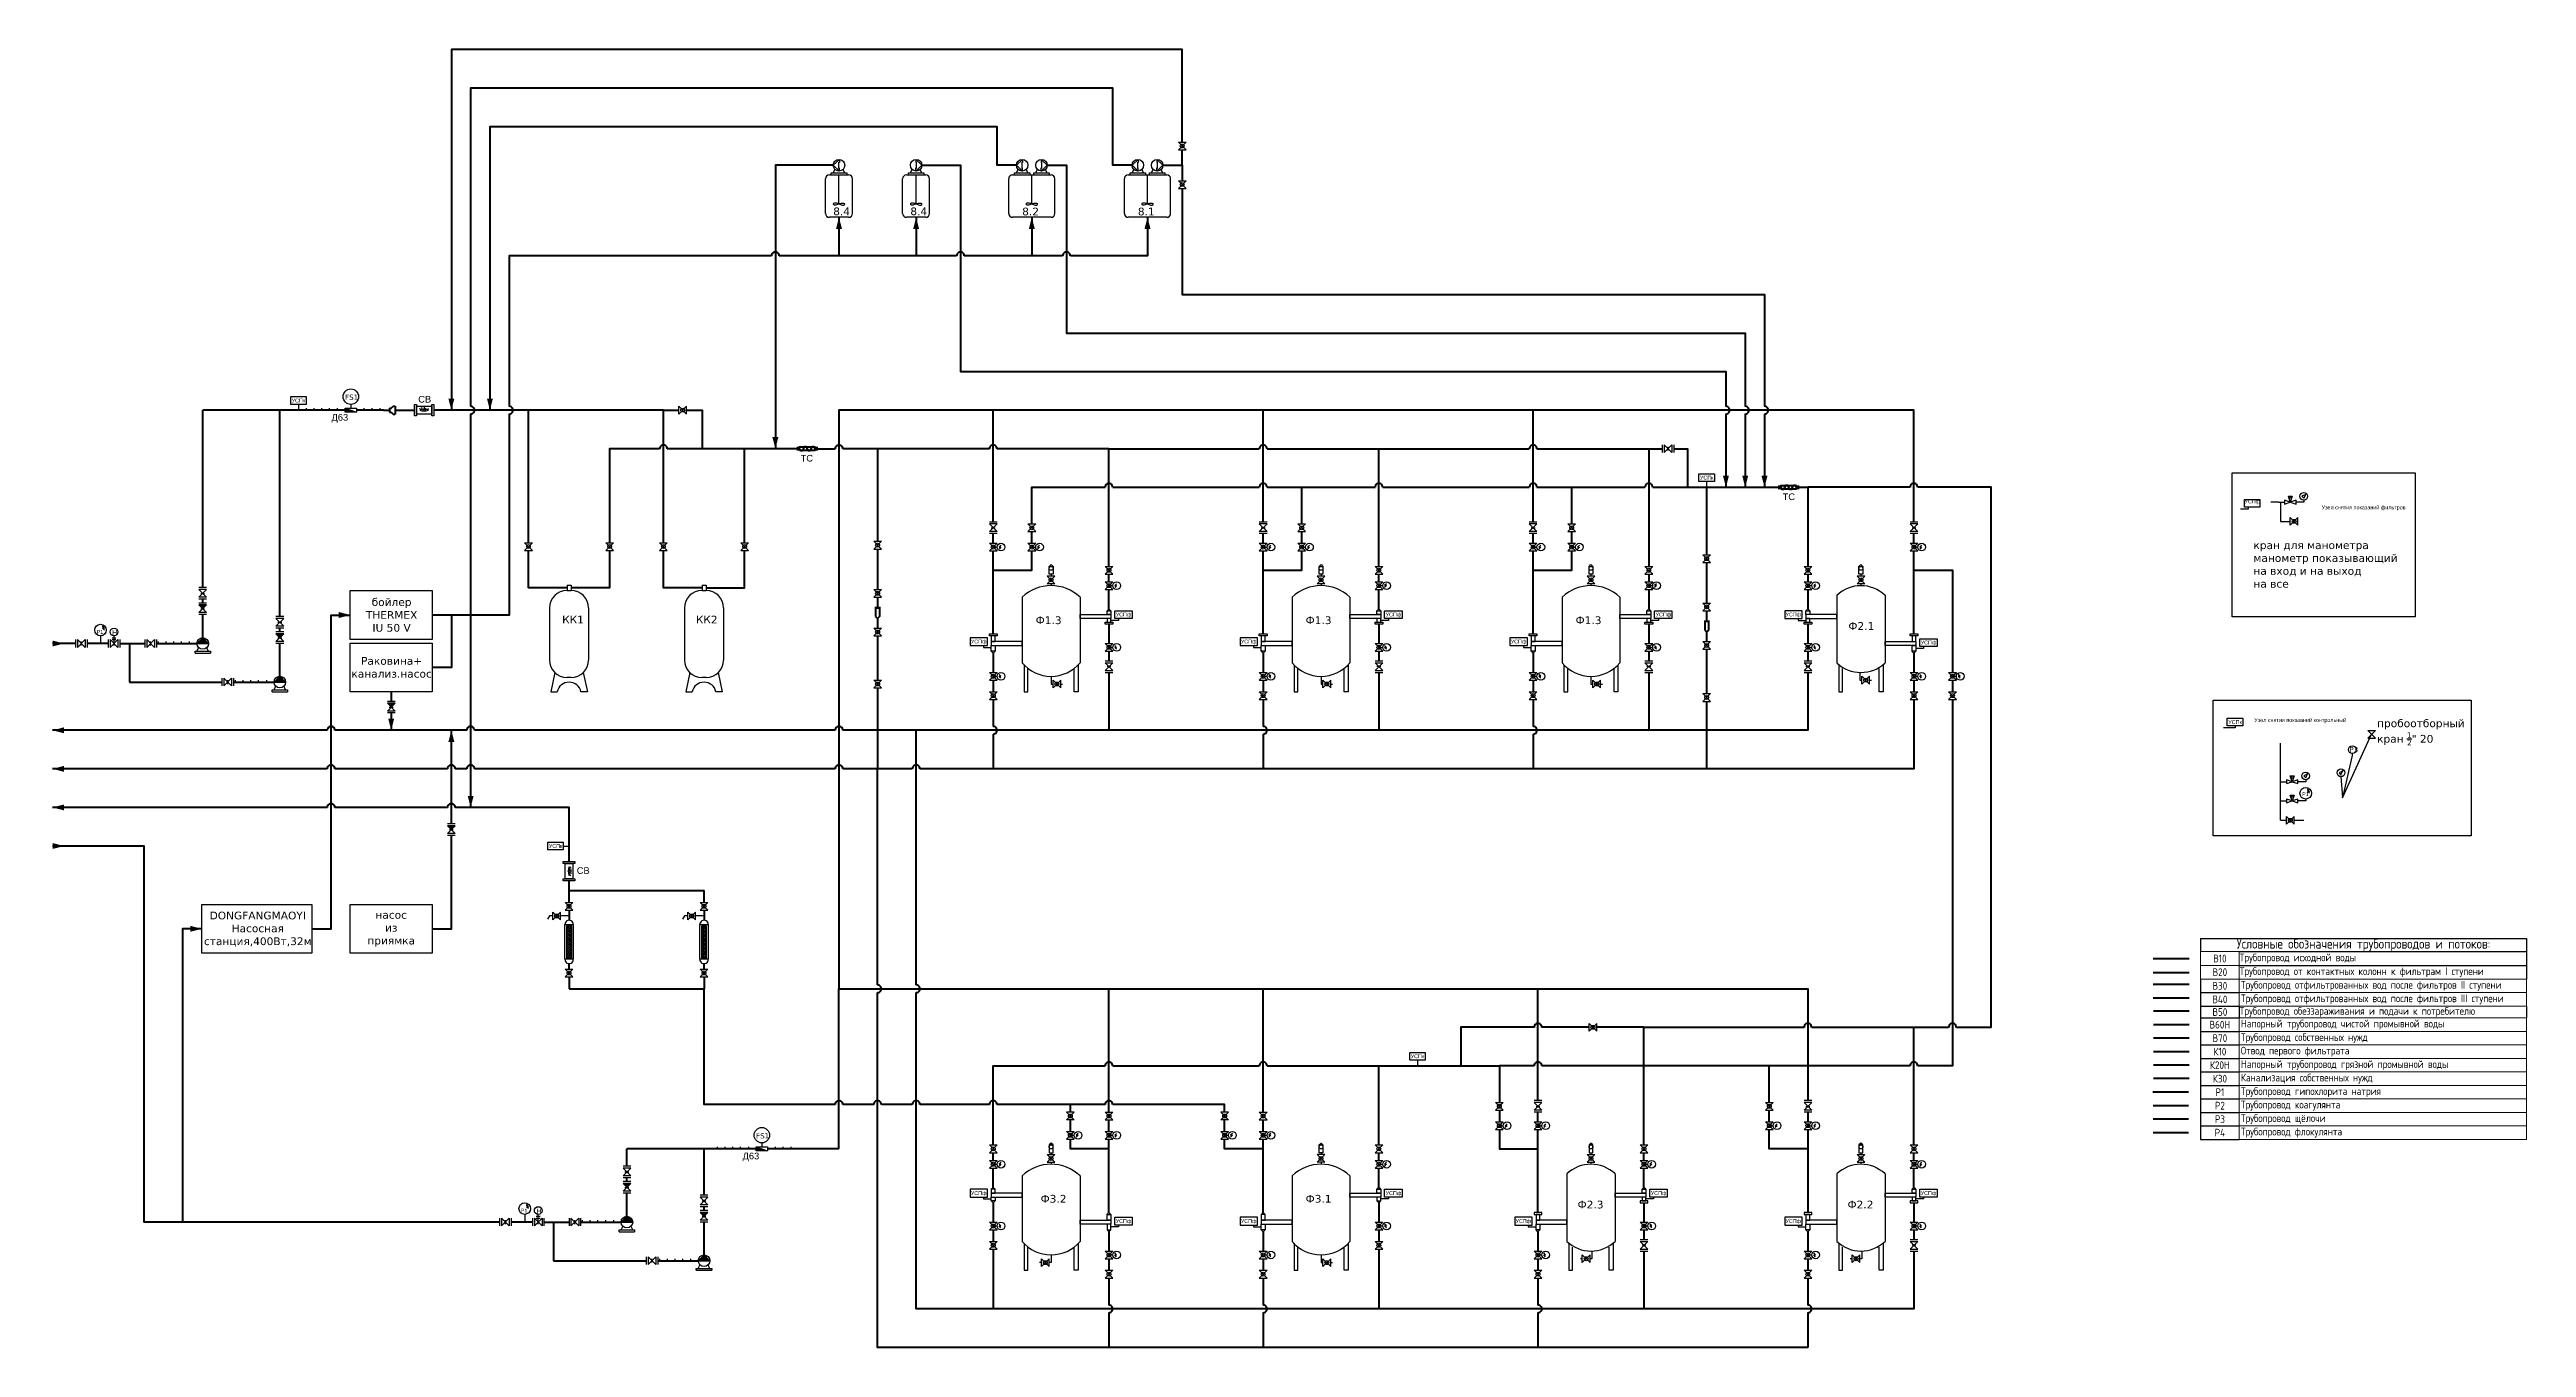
# Model space of a CAD drawing. Header units: millimetres. Extents: x -81605 to -17374, y -15960 to 17691.
import ezdxf

# ---------------------------------------------------------------- set-up
doc = ezdxf.new("R2010")
doc.units = ezdxf.units.MM
doc.layers.add('1', color=7, linetype='Continuous')
doc.layers.add('2', color=7, linetype='Continuous')
for name, color, linetype, lineweight in [('В10', 66, 'Continuous', 40), ('В30', 136, 'Continuous', 40), ('В40', 142, 'Continuous', 40), ('В50', 180, 'Continuous', 40), ('В60Н', 140, 'Continuous', 40), ('В70', 120, 'Continuous', 40), ('К20Н', 33, 'Continuous', 40), ('К30', 54, 'Continuous', 40), ('Р1', 202, 'Continuous', 40), ('Р4', 210, 'Continuous', 40)]:
    doc.layers.add(name, color=color, linetype=linetype, lineweight=lineweight)
for name, color, linetype, lineweight, true_color in [('В20', 7, 'Continuous', 40, 0x0a7800), ('К10', 7, 'Continuous', 40, 0xffbe00), ('Р2', 7, 'Continuous', 40, 0x991b1e), ('Р3', 7, 'Continuous', 40, 0xd19cc7)]:
    doc.layers.add(name, color=color, linetype=linetype, lineweight=lineweight, true_color=true_color)
doc.styles.add('GOST Common_2', font='GOST_Common.ttf', dxfattribs={"width": 0.9, "height": 250})
doc.styles.get("Standard").update_dxf_attribs({"font": 'arial.ttf'})

msp = doc.modelspace()

# ---------------------------------------------------------------- texts
at = {"ltscale": 15, "char_height": 200, "width": 285.44, "attachment_point": 1}
for insert in [(-61283, 13596), (-59283, 13596)]:
    msp.add_mtext('{\\fVerdana|b0|i0|c204|p34;8.4}', dxfattribs=dict(at, insert=insert))
at = {"layer": '1', "ltscale": 15, "char_height": 200}
for s, insert, width, attachment_point in [('{\\fVerdana|b0|i0|c204|p34;8.2}', (-56383, 13591), 285.44, 1), ('{\\fVerdana|b0|i0|c204|p34;8.1}', (-53383, 13591), 285.44, 1), ('\\A1;{\\fVerdana|b0|i0|c204|p34;кран для манометра\\Pманометр показывающий\\Pна вход и на выход\\fVerdana|b0|i0|c0|p34;\\P\\fVerdana|b0|i0|c204|p34;на все}', (-24454, 4940), 4679.74, 1), ('{\\fVerdana|b0|i0|c204|p34;бойлер\\fVerdana|b0|i0|c0|p34;\\PTHERMEX \\fVerdana|b0|i0|c204|p34;\\P\\fVerdana|b0|i0|c0|p34;IU 50 V}', (-72735, 3030), 2572.66, 5), ('{\\fVerdana|b0|i0|c204|p34;КК1}', (-68313, 3011), 285.44, 1), ('{\\fVerdana|b0|i0|c204|p34;КК2}', (-64846, 3011), 285.44, 1), ('{\\fVerdana|b0|i0|c204|p34;Ф\\fVerdana|b0|i0|c0|p34;1.3}', (-56033, 2995), 285.44, 1), ('{\\fVerdana|b0|i0|c204|p34;Ф\\fVerdana|b0|i0|c0|p34;1.3}', (-49033, 2995), 285.44, 1), ('{\\fVerdana|b0|i0|c204|p34;Ф\\fVerdana|b0|i0|c0|p34;1.3}', (-42033, 2995), 285.44, 1), ('{\\fVerdana|b0|i0|c204|p34;Ф\\fVerdana|b0|i0|c0|p34;2.1}', (-34958, 2845), 285.44, 1), ('{\\fVerdana|b0|i0|c204|p34;Раковина+\\Pканализ.насос}', (-72735, 1672), 2330.68, 5), ('\\A1;{\\fVerdana|b0|i0|c204|p34;пробоотборный кран \\H0.7x;\\S1/2;\\H1.42857x;" 20}', (-21247, 322), 1728.75, 1), ('{\\fVerdana|b0|i0|c204|p34;DONGFANGMAOYI Насосная станция,400Вт,32м}', (-76205, -5113), 285.44, 5), ('{\\fVerdana|b0|i0|c204|p34;насос\\fVerdana|b0|i0|c0|p34;\\P\\fVerdana|b0|i0|c204|p34;из приямка}', (-72745, -5106), 285.44, 5), ('{\\fVerdana|b0|i0|c204|p34;Ф3\\fVerdana|b0|i0|c0|p34;.\\fVerdana|b0|i0|c204|p34;2}', (-55233, -12005), 285.44, 3), ('{\\fVerdana|b0|i0|c204|p34;Ф3\\fVerdana|b0|i0|c0|p34;.\\fVerdana|b0|i0|c204|p34;1}', (-49033, -12005), 285.44, 1), ('{\\fVerdana|b0|i0|c204|p34;Ф\\fVerdana|b0|i0|c0|p34;2.\\fVerdana|b0|i0|c204|p34;3}', (-41308, -12155), 285.44, 3), ('{\\fVerdana|b0|i0|c204|p34;Ф\\fVerdana|b0|i0|c0|p34;2.\\fVerdana|b0|i0|c204|p34;2}', (-34308, -12155), 285.44, 3)]:
    msp.add_mtext(s, dxfattribs=dict(at, insert=insert, width=width, attachment_point=attachment_point))
at = {"layer": '1'}
for s, width, insert, char_height, attachment_point in [('{\\fArial|b0|i0|c204|p34;УСПк}', 387.54, (-75326, 8641), 100, 1), ('СВ', 11.42, (-72044, 8710), 172.8, 1), ('Д63', 11.42, (-74293, 8241), 172.8, 1), ('ТС', 11.42, (-62128, 7182), 172.8, 1), ('{\\fArial|b0|i0|c204|p34;УСПк}', 387.54, (-38807, 6641), 100, 1), ('ТС', 11.42, (-36663, 6182), 172.8, 1), ('{\\fArial|b0|i0|c204|p34;УСПф}', 1131.73, (-24688, 6025), 100, 1), ('Узел снятия показаний фильтров', 2542.06, (-22686, 5870), 100, 1), ('P1', 261.22, (-80383, 2641), 100, 1), ('{\\fArial|b0|i0|c204|p34;УСПф}', 1131.73, (-53957, 3093), 100, 1), ('{\\fArial|b0|i0|c204|p34;УСПф}', 1131.73, (-46957, 3093), 100, 1), ('{\\fArial|b0|i0|c204|p34;УСПф}', 1131.73, (-39957, 3093), 100, 1), ('{\\fArial|b0|i0|c204|p34;УСПф}', 1131.73, (-36184, 3093), 100, 3), ('{\\fArial|b0|i0|c204|p34;УСПф}', 1131.73, (-57309, 2393), 100, 3), ('{\\fArial|b0|i0|c204|p34;УСПф}', 1131.73, (-50309, 2393), 100, 3), ('{\\fArial|b0|i0|c204|p34;УСПф}', 1131.73, (-43309, 2393), 100, 3), ('{\\fArial|b0|i0|c204|p34;УСПф}', 1131.73, (-33082, 2368), 100, 1), ('{\\fArial|b0|i0|c204|p34;УСПк}', 387.54, (-25105, 304), 100, 1), ('{\\fArial|b0|i0|c204|p34;Узел снятия показаний контрольный}', 2542.06, (-24431, 354), 100, 1), ('P1', 261.22, (-23191, -1563), 100, 1), ('{\\fArial|b0|i0|c204|p34;УСПк}', 387.54, (-68657, -2909), 100, 1), ('СВ', 11.42, (-67933, -3510), 172.8, 1), ('{\\fArial|b0|i0|c204|p34;УСПк}', 387.54, (-46307, -8359), 100, 1), ('Д63', 11.42, (-63633, -10910), 172.8, 1), ('{\\fArial|b0|i0|c204|p34;УСПф}', 1131.73, (-57309, -11907), 100, 3), ('{\\fArial|b0|i0|c204|p34;УСПф}', 1131.73, (-46957, -11907), 100, 1), ('{\\fArial|b0|i0|c204|p34;УСПф}', 1131.73, (-40082, -11907), 100, 1), ('{\\fArial|b0|i0|c204|p34;УСПф}', 1131.73, (-33082, -11907), 100, 1), ('P1', 261.22, (-69383, -12360), 100, 1), ('{\\fArial|b0|i0|c204|p34;УСПф}', 1131.73, (-53957, -12632), 100, 1), ('{\\fArial|b0|i0|c204|p34;УСПф}', 1131.73, (-50309, -12632), 100, 3), ('{\\fArial|b0|i0|c204|p34;УСПф}', 1131.73, (-43184, -12632), 100, 3), ('{\\fArial|b0|i0|c204|p34;УСПф}', 1131.73, (-36184, -12632), 100, 3)]:
    msp.add_mtext_dynamic_manual_height_columns(s, width=width, gutter_width=11.2, heights=[0], dxfattribs=dict(at, insert=insert, char_height=char_height, attachment_point=attachment_point))
at = {"layer": '2', "ltscale": 15, "char_height": 134.4, "width": 274.02, "attachment_point": 1}
for s, insert in [('{\\fVerdana|b0|i0|c204|p34;FS1}', (-73943, 8745)), ('{\\fVerdana|b0|i0|c204|p34;Н}', (-79983, 2641)), ('{\\fVerdana|b0|i0|c204|p34;Р3}', (-21965, -392)), ('{\\fVerdana|b0|i0|c204|p34;FS1}', (-63283, -10405)), ('{\\fVerdana|b0|i0|c204|p34;Н}', (-68983, -12360))]:
    msp.add_mtext(s, dxfattribs=dict(at, insert=insert))

# ---------------------------------------------------------------- blocks, each defined once
blk = doc.blocks.new('*T3')
at = {"color": 0, "linetype": 'ByBlock', "lineweight": -2, "transparency": 16777216}
for p, q in [((0, 0), (8450, 0)), ((0, 0), (0, -336)), ((8450, 0), (8450, -1050)), ((1000, -336), (8450, -336)), ((0, -1050), (0, -5206)), ((1000, -693), (8450, -693)), ((0, -1400), (1000, -1400)), ((0, -1750), (1000, -1750)), ((1000, -1750), (1000, -2056)), ((8450, -1750), (8450, -2056)), ((0, -2056), (1000, -2056)), ((0, -2406), (1000, -2406)), ((0, -2756), (1000, -2756)), ((0, -3106), (1000, -3106)), ((0, -3456), (1000, -3456)), ((0, -3806), (1000, -3806)), ((0, -4156), (1000, -4156)), ((0, -4506), (1000, -4506)), ((0, -4856), (1000, -4856)), ((0, -5206), (1000, -5206))]:
    blk.add_line(p, q, dxfattribs=at)
at = {"color": 7, "linetype": 'ByBlock', "lineweight": 15, "transparency": 16777216}
for p, q in [((0, -336), (1000, -336)), ((0, -336), (0, -1050)), ((1000, -336), (1000, -1750)), ((0, -693), (1000, -693)), ((0, -1050), (8450, -1050)), ((8450, -1050), (8450, -1750)), ((1000, -1400), (8450, -1400)), ((1000, -1750), (8450, -1750)), ((1000, -2056), (8450, -2056)), ((1000, -2056), (1000, -5206)), ((1000, -2406), (8450, -2406)), ((8450, -2056), (8450, -5206)), ((1000, -2756), (8450, -2756)), ((1000, -3106), (8450, -3106)), ((1000, -3456), (8450, -3456)), ((1000, -3806), (8450, -3806)), ((1000, -4156), (8450, -4156)), ((1000, -4506), (8450, -4506)), ((1000, -4856), (8450, -4856)), ((1000, -5206), (8450, -5206))]:
    blk.add_line(p, q, dxfattribs=at)
at = {"color": 0, "transparency": 16777216, "style": 'GOST Common_2'}
for s, insert, char_height, width, attachment_point in [('В10', (500, -515), 200, 910, 5), ('{\\fGOST Common|b0|i0|c204|p34;Условные обозначения трубопроводов и потоков}:', (4225, -168), 250, 8447.8, 5), ('{\\fGOST Common|b0|i0|c204|p34;Трубопровод исходной воды}', (1015, -515), 200, 7420, 4), ('В30', (500, -1225), 200, 970, 5), ('{\\fGOST Common|b0|i0|c204|p34;В}20', (500, -871), 200, 910, 5), ('{\\fGOST Common|b0|i0|c204|p34;Трубопровод от контактных колонн к фильтрам }I {\\fGOST Common|b0|i0|c204|p34;ступени}', (1015, -871), 200, 7420, 4), ('Трубопровод отфильтрованных вод после фильтров II ступени', (1045, -1225), 200, 7360, 4), ('В40', (500, -1575), 200, 970, 5), ('В50', (500, -1903), 200, 970, 5), ('{\\fGOST Common|b0|i0|c204|p34;Трубопровод обеззараживания и подачи к потребителю}', (1015, -1903), 200, 7420, 4), ('{\\fGOST Common|b0|i0|c204|p34;Трубопровод отфильтрованных вод после фильтров }III {\\fGOST Common|b0|i0|c204|p34;ступени}', (1045, -1575), 200, 7360, 4), ('В60Н', (500, -2231), 200, 970, 5), ('В70', (500, -2581), 200, 970, 5), ('Трубопровод собственных нужд', (1045, -2581), 200, 7360, 4), ('{\\fGOST Common|b0|i0|c204|p34;Напорный трубопровод чистой промывной воды}', (1045, -2231), 200, 7360, 4), ('К20Н', (500, -3281), 200, 970, 5), ('К10', (500, -2931), 200, 970, 5), ('Отвод первого фильтрата', (1045, -2931), 200, 7360, 4), ('Напорный трубопровод грязной промывной воды', (1045, -3281), 200, 7360, 4), ('К30', (500, -3631), 200, 970, 5), ('Трубопровод гипохлорита натрия', (1045, -3981), 200, 7360, 4), ('Канализация собственных нужд', (1045, -3631), 200, 7360, 4), ('Р2', (500, -4331), 200, 970, 5), ('Р1', (500, -3981), 200, 970, 5), ('Трубопровод коагулянта', (1045, -4331), 200, 7360, 4), ('Р4', (500, -5031), 200, 970, 5), ('Р3', (500, -4681), 200, 970, 5), ('Трубопровод щёлочи', (1045, -4681), 200, 7360, 4), ('Трубопровод флокулянта', (1045, -5031), 200, 7360, 4)]:
    blk.add_mtext(s, dxfattribs=dict(at, insert=insert, char_height=char_height, width=width, attachment_point=attachment_point))

# ---------------------------------------------------------------- hatches: boundary and pattern name
h = msp.add_hatch(color=256)
h.dxf.hatch_style = 1
h.paths.add_polyline_path([(-77533, 3291), (-77733, 3291), (-77633, 3191)])
h = msp.add_hatch(color=256)
h.dxf.hatch_style = 1
h.paths.add_polyline_path([(-77483, 2291), (-77633, 2441), (-77783, 2291)])
h = msp.add_hatch(color=256)
h.dxf.hatch_style = 1
h.paths.add_polyline_path([(-75533, 2541), (-75733, 2541), (-75633, 2441)])
h = msp.add_hatch(color=256)
h.dxf.hatch_style = 1
h.paths.add_polyline_path([(-75483, 1291), (-75633, 1441), (-75783, 1291)])
h = msp.add_hatch(color=256)
h.dxf.hatch_style = 1
h.paths.add_polyline_path([(-72645, 741), (-72845, 741), (-72745, 641)])
h = msp.add_hatch(color=256)
h.dxf.hatch_style = 1
h.paths.add_polyline_path([(-71085, -2433), (-71285, -2433), (-71185, -2533)])
h = msp.add_hatch(color=256)
h.dxf.hatch_style = 1
h.paths.add_polyline_path([(-66533, -11710), (-66733, -11710), (-66633, -11810)])
h = msp.add_hatch(color=256)
h.dxf.hatch_style = 1
h.paths.add_polyline_path([(-66483, -12710), (-66633, -12560), (-66783, -12710)])
h = msp.add_hatch(color=256)
h.dxf.hatch_style = 1
h.paths.add_polyline_path([(-64533, -12460), (-64733, -12460), (-64633, -12560)])
h = msp.add_hatch(color=256)
h.dxf.hatch_style = 1
h.paths.add_polyline_path([(-64483, -13710), (-64633, -13560), (-64783, -13710)])
at = {"layer": '1'}
h = msp.add_hatch(dxfattribs=at)
h.set_pattern_fill('ANSI37', color=256, scale=12.5, angle=-90, style=0)
h.set_pattern_definition([(315, (-92584.347, 5971.54), (28.0633, 28.0633), []), (45, (-92584.347, 5971.54), (-28.0633, 28.0633), [])])
h.paths.add_polyline_path([(-68192, -5865), (-68074, -5865), (-68074, -5026), (-68192, -5026)])
h = msp.add_hatch(dxfattribs=at)
h.set_pattern_fill('ANSI37', color=256, scale=12.5, angle=-90, style=0)
h.set_pattern_definition([(315, (-89084.347, 5971.22), (28.0633, 28.0633), []), (45, (-89084.347, 5971.22), (-28.0633, 28.0633), [])])
h.paths.add_polyline_path([(-64692, -5866), (-64574, -5866), (-64574, -5026), (-64692, -5026)])
at = {"layer": '2', "ltscale": 0.5}
for points in [[(-73943, 8391), (-73943, 8291), (-73643, 8291)], [(-63283, -10760), (-63283, -10860), (-62983, -10860)]]:
    msp.add_hatch(color=256, dxfattribs=at).paths.add_polyline_path(points)

# ---------------------------------------------------------------- linework, layer by layer
at = {"ltscale": 10}
for p, q in [((-61283, 14691), (-61122, 14840)), ((-61122, 14840), (-61122, 14759)), ((-58983, 14691), (-59144, 14840)), ((-59144, 14840), (-59144, 14760)), ((-56533, 14691), (-56372, 14840)), ((-56372, 14840), (-56372, 14759)), ((-55733, 14691), (-55894, 14840)), ((-55894, 14840), (-55894, 14760)), ((-53533, 14691), (-53372, 14840)), ((-53372, 14840), (-53372, 14759)), ((-52733, 14691), (-52894, 14840)), ((-52894, 14840), (-52894, 14760)), ((-61283, 14691), (-61122, 14541)), ((-61133, 14610), (-61133, 14771)), ((-61122, 14541), (-61122, 14621)), ((-58983, 14691), (-59144, 14541)), ((-59144, 14541), (-59144, 14622)), ((-59133, 14771), (-59133, 14610)), ((-56533, 14691), (-56372, 14541)), ((-56383, 14610), (-56383, 14771)), ((-56372, 14541), (-56372, 14621)), ((-55733, 14691), (-55894, 14541)), ((-55894, 14541), (-55894, 14622)), ((-55883, 14771), (-55883, 14610)), ((-53533, 14691), (-53372, 14541)), ((-53383, 14610), (-53383, 14771)), ((-53372, 14541), (-53372, 14621)), ((-52733, 14691), (-52894, 14541)), ((-52894, 14541), (-52894, 14622)), ((-52883, 14771), (-52883, 14610)), ((-77633, 2441), (-77783, 2291)), ((-77633, 2441), (-77483, 2291)), ((-75633, 1441), (-75783, 1291)), ((-75633, 1441), (-75483, 1291)), ((-66633, -12560), (-66783, -12710)), ((-66633, -12560), (-66483, -12710)), ((-64633, -13560), (-64783, -13710)), ((-64633, -13560), (-64483, -13710))]:
    msp.add_line(p, q, dxfattribs=at)
for p, q in [((-52333, 15291), (-52133, 15291)), ((-52133, 15291), (-52333, 15091)), ((-52333, 15291), (-52133, 15091)), ((-52333, 15091), (-52133, 15091)), ((-61483, 13441), (-61483, 14341)), ((-61383, 14441), (-60883, 14441)), ((-61333, 14441), (-61333, 14491)), ((-61333, 14491), (-60933, 14491)), ((-61283, 14491), (-61233, 14591)), ((-61133, 13691), (-61133, 14441)), ((-60983, 14491), (-61033, 14591)), ((-60933, 14491), (-60933, 14441)), ((-60783, 13441), (-60783, 14341)), ((-59483, 13441), (-59483, 14341)), ((-59383, 14441), (-58883, 14441)), ((-59333, 14441), (-59333, 14491)), ((-59333, 14491), (-58933, 14491)), ((-59283, 14491), (-59233, 14591)), ((-59133, 13691), (-59133, 14441)), ((-58983, 14491), (-59033, 14591)), ((-58933, 14491), (-58933, 14441)), ((-58783, 13441), (-58783, 14341)), ((-56733, 13441), (-56733, 14341)), ((-56633, 14441), (-55633, 14441)), ((-56583, 14441), (-56583, 14491)), ((-56583, 14491), (-56183, 14491)), ((-56533, 14491), (-56483, 14591)), ((-56233, 14491), (-56283, 14591)), ((-56183, 14491), (-56183, 14441)), ((-56133, 13691), (-56133, 14441)), ((-56083, 14441), (-56083, 14491)), ((-56083, 14491), (-55683, 14491)), ((-56033, 14491), (-55983, 14591)), ((-55733, 14491), (-55783, 14591)), ((-55683, 14491), (-55683, 14441)), ((-55533, 13441), (-55533, 14341)), ((-53733, 13441), (-53733, 14341)), ((-53633, 14441), (-52633, 14441)), ((-53583, 14441), (-53583, 14491)), ((-53583, 14491), (-53183, 14491)), ((-53533, 14491), (-53483, 14591)), ((-53233, 14491), (-53283, 14591)), ((-53183, 14491), (-53183, 14441)), ((-53133, 13691), (-53133, 14441)), ((-53083, 14441), (-53083, 14491)), ((-53083, 14491), (-52683, 14491)), ((-53033, 14491), (-52983, 14591)), ((-52733, 14491), (-52783, 14591)), ((-52683, 14491), (-52683, 14441)), ((-52533, 13441), (-52533, 14341)), ((-52333, 14291), (-52133, 14291)), ((-52133, 14291), (-52333, 14091)), ((-52333, 14291), (-52133, 14091)), ((-52333, 14091), (-52133, 14091)), ((-60883, 13341), (-61383, 13341)), ((-58883, 13341), (-59383, 13341)), ((-55633, 13341), (-56633, 13341)), ((-52633, 13341), (-53633, 13341)), ((-75152, 8491), (-75152, 8341)), ((-74943, 8341), (-74943, 8391)), ((-74743, 8341), (-74743, 8391)), ((-74543, 8341), (-74543, 8391)), ((-74343, 8341), (-74343, 8391)), ((-74143, 8391), (-74143, 8341)), ((-73443, 8341), (-73443, 8391)), ((-73243, 8341), (-73243, 8391)), ((-73043, 8391), (-73043, 8341)), ((-65285, 8241), (-65285, 8441)), ((-65285, 8441), (-65085, 8241)), ((-65285, 8241), (-65085, 8441)), ((-65085, 8241), (-65085, 8441)), ((-39783, 7441), (-39783, 7241)), ((-39733, 7441), (-39733, 7241)), ((-39733, 7241), (-39533, 7441)), ((-39733, 7441), (-39533, 7241)), ((-39633, 7291), (-39633, 7391)), ((-39533, 7441), (-39533, 7241)), ((-39483, 7441), (-39483, 7241)), ((-38633, 6491), (-38633, 6341)), ((-24588, 5825), (-24588, 5775)), ((-23799, 5958), (-23999, 5958)), ((-23799, 5958), (-23649, 5958)), ((-23749, 5958), (-23749, 5458)), ((-23649, 6008), (-23649, 5908)), ((-23499, 5958), (-23649, 6008)), ((-23649, 5908), (-23499, 5958)), ((-23499, 5958), (-23549, 6108)), ((-23549, 6108), (-23449, 6108)), ((-23449, 6108), (-23499, 5958)), ((-23349, 6008), (-23499, 5958)), ((-23499, 5958), (-23349, 5908)), ((-23349, 5908), (-23349, 6008)), ((-23149, 5958), (-23349, 5958)), ((-23099, 6158), (-23199, 6108)), ((-23199, 6108), (-23149, 6058)), ((-23149, 6058), (-23099, 6158)), ((-23149, 6058), (-23099, 6158)), ((-23149, 6008), (-23149, 5958)), ((-57033, 5441), (-57233, 5441)), ((-57033, 5391), (-57233, 5391)), ((-57233, 5391), (-57033, 5191)), ((-57033, 5391), (-57233, 5191)), ((-57033, 5191), (-57233, 5191)), ((-57033, 5141), (-57233, 5141)), ((-57183, 5291), (-57083, 5291)), ((-56233, 5391), (-56033, 5391)), ((-56033, 5391), (-56233, 5191)), ((-56233, 5391), (-56033, 5191)), ((-56233, 5191), (-56033, 5191)), ((-50033, 5441), (-50233, 5441)), ((-50033, 5391), (-50233, 5391)), ((-50233, 5391), (-50033, 5191)), ((-50033, 5391), (-50233, 5191)), ((-50033, 5191), (-50233, 5191)), ((-50033, 5141), (-50233, 5141)), ((-50183, 5291), (-50083, 5291)), ((-49233, 5391), (-49033, 5391)), ((-49033, 5391), (-49233, 5191)), ((-49233, 5391), (-49033, 5191)), ((-49233, 5191), (-49033, 5191)), ((-43033, 5441), (-43233, 5441)), ((-43033, 5391), (-43233, 5391)), ((-43233, 5391), (-43033, 5191)), ((-43033, 5391), (-43233, 5191)), ((-43033, 5191), (-43233, 5191)), ((-43033, 5141), (-43233, 5141)), ((-43183, 5291), (-43083, 5291)), ((-42233, 5391), (-42033, 5391)), ((-42033, 5391), (-42233, 5191)), ((-42233, 5391), (-42033, 5191)), ((-42233, 5191), (-42033, 5191)), ((-33158, 5441), (-33358, 5441)), ((-33158, 5391), (-33358, 5391)), ((-33358, 5391), (-33158, 5191)), ((-33158, 5391), (-33358, 5191)), ((-33158, 5191), (-33358, 5191)), ((-33158, 5141), (-33358, 5141)), ((-33308, 5291), (-33208, 5291)), ((-24588, 5775), (-24788, 5775)), ((-23749, 5458), (-23499, 5458)), ((-23499, 5358), (-23499, 5558)), ((-23299, 5558), (-23499, 5358)), ((-23299, 5358), (-23499, 5558)), ((-23299, 5358), (-23299, 5558)), ((-69285, 4905), (-69085, 4905)), ((-69085, 4905), (-69285, 4705)), ((-69285, 4905), (-69085, 4705)), ((-69285, 4705), (-69085, 4705)), ((-67181, 4905), (-66981, 4905)), ((-66981, 4905), (-67181, 4705)), ((-67181, 4905), (-66981, 4705)), ((-67181, 4705), (-66981, 4705)), ((-65785, 4905), (-65585, 4905)), ((-65585, 4905), (-65785, 4705)), ((-65785, 4905), (-65585, 4705)), ((-65785, 4705), (-65585, 4705)), ((-63681, 4905), (-63481, 4905)), ((-63481, 4905), (-63681, 4705)), ((-63681, 4905), (-63481, 4705)), ((-63681, 4705), (-63481, 4705)), ((-60233, 4941), (-60033, 4941)), ((-60033, 4941), (-60233, 4741)), ((-60233, 4941), (-60033, 4741)), ((-60233, 4741), (-60033, 4741)), ((-57233, 4891), (-57033, 4891)), ((-57033, 4891), (-57233, 4691)), ((-57233, 4891), (-57033, 4691)), ((-57233, 4691), (-57033, 4691)), ((-57133, 4791), (-57033, 4791)), ((-56933, 4841), (-56983, 4791)), ((-56983, 4791), (-56933, 4791)), ((-56933, 4791), (-56983, 4741)), ((-56233, 4891), (-56033, 4891)), ((-56033, 4891), (-56233, 4691)), ((-56233, 4891), (-56033, 4691)), ((-56233, 4691), (-56033, 4691)), ((-56133, 4791), (-56033, 4791)), ((-55933, 4841), (-55983, 4791)), ((-55983, 4791), (-55933, 4791)), ((-55933, 4791), (-55983, 4741)), ((-50233, 4891), (-50033, 4891)), ((-50033, 4891), (-50233, 4691)), ((-50233, 4891), (-50033, 4691)), ((-50233, 4691), (-50033, 4691)), ((-50133, 4791), (-50033, 4791)), ((-49933, 4841), (-49983, 4791)), ((-49983, 4791), (-49933, 4791)), ((-49933, 4791), (-49983, 4741)), ((-49233, 4891), (-49033, 4891)), ((-49033, 4891), (-49233, 4691)), ((-49233, 4891), (-49033, 4691)), ((-49233, 4691), (-49033, 4691)), ((-49133, 4791), (-49033, 4791)), ((-48933, 4841), (-48983, 4791)), ((-48983, 4791), (-48933, 4791)), ((-48933, 4791), (-48983, 4741)), ((-43233, 4891), (-43033, 4891)), ((-43033, 4891), (-43233, 4691)), ((-43233, 4891), (-43033, 4691)), ((-43233, 4691), (-43033, 4691)), ((-43133, 4791), (-43033, 4791)), ((-42933, 4841), (-42983, 4791)), ((-42983, 4791), (-42933, 4791)), ((-42933, 4791), (-42983, 4741)), ((-42233, 4891), (-42033, 4891)), ((-42033, 4891), (-42233, 4691)), ((-42233, 4891), (-42033, 4691)), ((-42233, 4691), (-42033, 4691)), ((-42133, 4791), (-42033, 4791)), ((-41933, 4841), (-41983, 4791)), ((-41983, 4791), (-41933, 4791)), ((-41933, 4791), (-41983, 4741)), ((-38733, 4591), (-38533, 4591)), ((-38533, 4591), (-38733, 4391)), ((-38733, 4591), (-38533, 4391)), ((-33358, 4891), (-33158, 4891)), ((-33158, 4891), (-33358, 4691)), ((-33358, 4891), (-33158, 4691)), ((-33358, 4691), (-33158, 4691)), ((-33258, 4791), (-33158, 4791)), ((-33058, 4841), (-33108, 4791)), ((-33108, 4791), (-33058, 4791)), ((-33058, 4791), (-33108, 4741)), ((-55533, 4041), (-55733, 4041)), ((-55733, 4041), (-55533, 3841)), ((-55533, 4041), (-55733, 3841)), ((-55683, 4291), (-55633, 4341)), ((-55633, 4341), (-55583, 4291)), ((-55633, 4091), (-55633, 4041)), ((-54233, 4291), (-54033, 4291)), ((-54033, 4291), (-54233, 4091)), ((-54233, 4291), (-54033, 4091)), ((-54233, 4091), (-54033, 4091)), ((-54233, 3891), (-54033, 3891)), ((-54033, 3891), (-54233, 3691)), ((-54233, 3891), (-54033, 3691)), ((-48533, 4041), (-48733, 4041)), ((-48733, 4041), (-48533, 3841)), ((-48533, 4041), (-48733, 3841)), ((-48683, 4291), (-48633, 4341)), ((-48633, 4341), (-48583, 4291)), ((-48633, 4091), (-48633, 4041)), ((-47233, 4291), (-47033, 4291)), ((-47033, 4291), (-47233, 4091)), ((-47233, 4291), (-47033, 4091)), ((-47233, 4091), (-47033, 4091)), ((-47233, 3891), (-47033, 3891)), ((-47033, 3891), (-47233, 3691)), ((-47233, 3891), (-47033, 3691)), ((-41533, 4041), (-41733, 4041)), ((-41733, 4041), (-41533, 3841)), ((-41533, 4041), (-41733, 3841)), ((-41683, 4291), (-41633, 4341)), ((-41633, 4341), (-41583, 4291)), ((-41633, 4091), (-41633, 4041)), ((-40233, 4291), (-40033, 4291)), ((-40033, 4291), (-40233, 4091)), ((-40233, 4291), (-40033, 4091)), ((-40233, 4091), (-40033, 4091)), ((-40233, 3891), (-40033, 3891)), ((-40033, 3891), (-40233, 3691)), ((-40233, 3891), (-40033, 3691)), ((-38733, 4391), (-38533, 4391)), ((-36108, 4291), (-35908, 4291)), ((-35908, 4291), (-36108, 4091)), ((-36108, 4291), (-35908, 4091)), ((-36108, 4091), (-35908, 4091)), ((-36108, 3891), (-35908, 3891)), ((-35908, 3891), (-36108, 3691)), ((-36108, 3891), (-35908, 3691)), ((-34533, 4041), (-34733, 4041)), ((-34733, 4041), (-34533, 3841)), ((-34533, 4041), (-34733, 3841)), ((-34683, 4291), (-34633, 4341)), ((-34633, 4341), (-34583, 4291)), ((-34633, 4091), (-34633, 4041)), ((-77533, 3741), (-77733, 3741)), ((-77533, 3691), (-77733, 3691)), ((-77733, 3691), (-77533, 3491)), ((-77533, 3691), (-77733, 3491)), ((-77533, 3491), (-77733, 3491)), ((-77533, 3441), (-77733, 3441)), ((-77533, 3341), (-77733, 3341)), ((-77533, 3291), (-77733, 3291)), ((-77733, 3291), (-77533, 3091)), ((-77533, 3291), (-77733, 3091)), ((-77683, 3591), (-77583, 3591)), ((-60233, 3691), (-60033, 3691)), ((-60033, 3691), (-60233, 3491)), ((-60233, 3691), (-60033, 3491)), ((-60233, 3491), (-60033, 3491)), ((-55533, 3841), (-55733, 3841)), ((-55633, 3841), (-55633, 3791)), ((-54233, 3691), (-54033, 3691)), ((-54133, 3791), (-54033, 3791)), ((-53933, 3841), (-53983, 3791)), ((-53983, 3791), (-53933, 3791)), ((-53933, 3791), (-53983, 3741)), ((-48533, 3841), (-48733, 3841)), ((-48633, 3841), (-48633, 3791)), ((-47233, 3691), (-47033, 3691)), ((-47133, 3791), (-47033, 3791)), ((-46933, 3841), (-46983, 3791)), ((-46983, 3791), (-46933, 3791)), ((-46933, 3791), (-46983, 3741)), ((-41533, 3841), (-41733, 3841)), ((-41633, 3841), (-41633, 3791)), ((-40233, 3691), (-40033, 3691)), ((-40133, 3791), (-40033, 3791)), ((-39933, 3841), (-39983, 3791)), ((-39983, 3791), (-39933, 3791)), ((-39933, 3791), (-39983, 3741)), ((-38733, 3341), (-38533, 3341)), ((-38533, 3341), (-38733, 3141)), ((-38733, 3341), (-38533, 3141)), ((-36108, 3691), (-35908, 3691)), ((-36008, 3791), (-35908, 3791)), ((-35808, 3841), (-35858, 3791)), ((-35858, 3791), (-35808, 3791)), ((-35808, 3791), (-35858, 3741)), ((-34533, 3841), (-34733, 3841)), ((-34633, 3841), (-34633, 3791)), ((-80183, 2691), (-80233, 2741)), ((-80183, 2641), (-80233, 2691)), ((-80233, 2691), (-80183, 2691)), ((-77533, 3091), (-77733, 3091)), ((-77533, 3041), (-77733, 3041)), ((-77683, 3191), (-77583, 3191)), ((-75533, 2991), (-75733, 2991)), ((-75533, 2941), (-75733, 2941)), ((-75733, 2941), (-75533, 2741)), ((-75533, 2941), (-75733, 2741)), ((-75533, 2741), (-75733, 2741)), ((-75533, 2691), (-75733, 2691)), ((-75533, 2591), (-75733, 2591)), ((-75683, 2841), (-75583, 2841)), ((-60233, 2691), (-60033, 2691)), ((-60033, 2691), (-60233, 2491)), ((-60233, 2691), (-60033, 2491)), ((-54133, 3191), (-54183, 3141)), ((-54083, 3141), (-54133, 3191)), ((-53883, 2891), (-54083, 2891)), ((-53883, 2941), (-53883, 2891)), ((-47133, 3191), (-47183, 3141)), ((-47083, 3141), (-47133, 3191)), ((-46883, 2891), (-47083, 2891)), ((-46883, 2941), (-46883, 2891)), ((-40133, 3191), (-40183, 3141)), ((-40083, 3141), (-40133, 3191)), ((-39883, 2891), (-40083, 2891)), ((-39883, 2941), (-39883, 2891)), ((-38733, 3141), (-38533, 3141)), ((-36258, 2941), (-36258, 2891)), ((-36258, 2891), (-36058, 2891)), ((-36008, 3191), (-36058, 3141)), ((-35958, 3141), (-36008, 3191)), ((-80933, 2391), (-80933, 2191)), ((-80883, 2391), (-80883, 2191)), ((-80883, 2191), (-80683, 2391)), ((-80883, 2391), (-80683, 2191)), ((-80783, 2241), (-80783, 2341)), ((-80683, 2391), (-80683, 2191)), ((-80633, 2391), (-80633, 2191)), ((-80283, 2491), (-80283, 2291)), ((-80083, 2391), (-80083, 2191)), ((-80033, 2391), (-80033, 2191)), ((-80033, 2191), (-79833, 2391)), ((-80033, 2391), (-79833, 2191)), ((-79983, 2441), (-79883, 2441)), ((-79983, 2391), (-79883, 2391)), ((-79933, 2241), (-79933, 2491)), ((-79833, 2391), (-79833, 2191)), ((-79783, 2391), (-79783, 2191)), ((-79133, 2391), (-79133, 2191)), ((-79083, 2391), (-79083, 2191)), ((-79083, 2191), (-78883, 2391)), ((-79083, 2391), (-78883, 2191)), ((-78983, 2241), (-78983, 2341)), ((-78883, 2391), (-78883, 2191)), ((-78833, 2391), (-78833, 2191)), ((-78783, 2291), (-78783, 2341)), ((-78583, 2291), (-78583, 2341)), ((-78383, 2291), (-78383, 2341)), ((-78183, 2291), (-78183, 2341)), ((-77983, 2341), (-77983, 2291)), ((-77833, 2041), (-77833, 2091)), ((-77833, 2091), (-77433, 2091)), ((-77833, 2041), (-77433, 2041)), ((-77783, 2291), (-77483, 2291)), ((-77783, 2091), (-77733, 2191)), ((-77483, 2091), (-77533, 2191)), ((-77433, 2091), (-77433, 2041)), ((-75533, 2541), (-75733, 2541)), ((-75733, 2541), (-75533, 2341)), ((-75533, 2541), (-75733, 2341)), ((-75533, 2341), (-75733, 2341)), ((-75533, 2291), (-75733, 2291)), ((-75683, 2441), (-75583, 2441)), ((-60233, 2491), (-60033, 2491)), ((-57383, 2241), (-57383, 2191)), ((-57383, 2191), (-57183, 2191)), ((-57133, 2041), (-57183, 2091)), ((-57083, 2091), (-57133, 2041)), ((-54233, 2291), (-54033, 2291)), ((-54033, 2091), (-54233, 2291)), ((-54233, 2091), (-54033, 2291)), ((-54233, 2091), (-54033, 2091)), ((-54133, 2191), (-54033, 2191)), ((-53933, 2191), (-53983, 2241)), ((-53933, 2141), (-53983, 2191)), ((-53983, 2191), (-53933, 2191)), ((-50383, 2241), (-50383, 2191)), ((-50383, 2191), (-50183, 2191)), ((-50133, 2041), (-50183, 2091)), ((-50083, 2091), (-50133, 2041)), ((-47233, 2291), (-47033, 2291)), ((-47033, 2091), (-47233, 2291)), ((-47233, 2091), (-47033, 2291)), ((-47233, 2091), (-47033, 2091)), ((-47133, 2191), (-47033, 2191)), ((-46933, 2191), (-46983, 2241)), ((-46933, 2141), (-46983, 2191)), ((-46983, 2191), (-46933, 2191)), ((-43383, 2241), (-43383, 2191)), ((-43383, 2191), (-43183, 2191)), ((-43133, 2041), (-43183, 2091)), ((-43083, 2091), (-43133, 2041)), ((-40233, 2291), (-40033, 2291)), ((-40033, 2091), (-40233, 2291)), ((-40233, 2091), (-40033, 2291)), ((-40233, 2091), (-40033, 2091)), ((-40133, 2191), (-40033, 2191)), ((-39933, 2191), (-39983, 2241)), ((-39933, 2141), (-39983, 2191)), ((-39983, 2191), (-39933, 2191)), ((-38733, 2341), (-38533, 2341)), ((-38533, 2341), (-38733, 2141)), ((-38733, 2341), (-38533, 2141)), ((-38733, 2141), (-38533, 2141)), ((-36108, 2291), (-35908, 2291)), ((-35908, 2091), (-36108, 2291)), ((-36108, 2091), (-35908, 2291)), ((-36108, 2091), (-35908, 2091)), ((-36008, 2191), (-35908, 2191)), ((-35808, 2191), (-35858, 2241)), ((-35808, 2141), (-35858, 2191)), ((-35858, 2191), (-35808, 2191)), ((-33258, 2041), (-33308, 2091)), ((-33208, 2091), (-33258, 2041)), ((-33008, 2166), (-33208, 2166)), ((-33008, 2216), (-33008, 2166)), ((-77133, 1391), (-77133, 1191)), ((-77083, 1391), (-77083, 1191)), ((-77083, 1191), (-76883, 1391)), ((-77083, 1391), (-76883, 1191)), ((-76983, 1241), (-76983, 1341)), ((-76883, 1391), (-76883, 1191)), ((-76833, 1391), (-76833, 1191)), ((-76783, 1291), (-76783, 1341)), ((-76583, 1291), (-76583, 1341)), ((-76383, 1291), (-76383, 1341)), ((-76183, 1291), (-76183, 1341)), ((-75983, 1341), (-75983, 1291)), ((-75783, 1291), (-75483, 1291)), ((-60233, 1341), (-60033, 1341)), ((-60033, 1341), (-60233, 1141)), ((-60233, 1341), (-60033, 1141)), ((-57233, 1541), (-57033, 1541)), ((-57033, 1341), (-57233, 1541)), ((-57233, 1341), (-57033, 1541)), ((-57233, 1341), (-57033, 1341)), ((-57133, 1441), (-57033, 1441)), ((-56933, 1441), (-56983, 1491)), ((-56933, 1391), (-56983, 1441)), ((-56983, 1441), (-56933, 1441)), ((-55633, 1441), (-55633, 1241)), ((-55583, 1141), (-55583, 1341)), ((-55383, 1341), (-55583, 1141)), ((-55383, 1141), (-55583, 1341)), ((-55383, 1141), (-55383, 1341)), ((-54233, 1841), (-54033, 1841)), ((-54233, 1791), (-54033, 1791)), ((-54033, 1791), (-54233, 1591)), ((-54233, 1791), (-54033, 1591)), ((-54233, 1591), (-54033, 1591)), ((-54233, 1541), (-54033, 1541)), ((-54083, 1691), (-54183, 1691)), ((-50233, 1541), (-50033, 1541)), ((-50033, 1341), (-50233, 1541)), ((-50233, 1341), (-50033, 1541)), ((-50233, 1341), (-50033, 1341)), ((-50133, 1441), (-50033, 1441)), ((-49933, 1441), (-49983, 1491)), ((-49933, 1391), (-49983, 1441)), ((-49983, 1441), (-49933, 1441)), ((-48633, 1441), (-48633, 1241)), ((-48583, 1141), (-48583, 1341)), ((-48383, 1341), (-48583, 1141)), ((-48383, 1141), (-48583, 1341)), ((-48383, 1141), (-48383, 1341)), ((-47233, 1841), (-47033, 1841)), ((-47233, 1791), (-47033, 1791)), ((-47033, 1791), (-47233, 1591)), ((-47233, 1791), (-47033, 1591)), ((-47233, 1591), (-47033, 1591)), ((-47233, 1541), (-47033, 1541)), ((-47083, 1691), (-47183, 1691)), ((-43233, 1541), (-43033, 1541)), ((-43033, 1341), (-43233, 1541)), ((-43233, 1341), (-43033, 1541)), ((-43233, 1341), (-43033, 1341)), ((-43133, 1441), (-43033, 1441)), ((-42933, 1441), (-42983, 1491)), ((-42933, 1391), (-42983, 1441)), ((-42983, 1441), (-42933, 1441)), ((-41633, 1441), (-41633, 1241)), ((-41583, 1141), (-41583, 1341)), ((-41383, 1341), (-41583, 1141)), ((-41383, 1141), (-41583, 1341)), ((-41383, 1141), (-41383, 1341)), ((-40233, 1841), (-40033, 1841)), ((-40233, 1791), (-40033, 1791)), ((-40033, 1791), (-40233, 1591)), ((-40233, 1791), (-40033, 1591)), ((-40233, 1591), (-40033, 1591)), ((-40233, 1541), (-40033, 1541)), ((-40083, 1691), (-40183, 1691)), ((-36108, 1841), (-35908, 1841)), ((-36108, 1791), (-35908, 1791)), ((-35908, 1791), (-36108, 1591)), ((-36108, 1791), (-35908, 1591)), ((-36108, 1591), (-35908, 1591)), ((-36108, 1541), (-35908, 1541)), ((-35958, 1691), (-36058, 1691)), ((-34658, 1541), (-34658, 1341)), ((-34658, 1341), (-34608, 1341)), ((-34608, 1241), (-34608, 1441)), ((-34408, 1441), (-34608, 1241)), ((-34408, 1241), (-34608, 1441)), ((-34408, 1241), (-34408, 1441)), ((-34408, 1341), (-34358, 1341)), ((-33358, 1541), (-33158, 1541)), ((-33158, 1341), (-33358, 1541)), ((-33358, 1341), (-33158, 1541)), ((-33358, 1341), (-33158, 1341)), ((-33258, 1441), (-33158, 1441)), ((-33058, 1441), (-33108, 1491)), ((-33058, 1391), (-33108, 1441)), ((-33108, 1441), (-33058, 1441)), ((-32358, 1541), (-32158, 1541)), ((-32158, 1341), (-32358, 1541)), ((-32358, 1341), (-32158, 1541)), ((-32358, 1341), (-32158, 1341)), ((-32258, 1441), (-32158, 1441)), ((-32058, 1441), (-32108, 1491)), ((-32058, 1391), (-32108, 1441)), ((-32108, 1441), (-32058, 1441)), ((-75833, 1041), (-75833, 1091)), ((-75833, 1091), (-75433, 1091)), ((-75833, 1041), (-75433, 1041)), ((-75783, 1091), (-75733, 1191)), ((-75483, 1091), (-75533, 1191)), ((-75433, 1091), (-75433, 1041)), ((-72645, 791), (-72845, 791)), ((-72645, 741), (-72845, 741)), ((-72845, 741), (-72645, 541)), ((-72645, 741), (-72845, 541)), ((-60233, 1141), (-60033, 1141)), ((-57233, 1041), (-57033, 1041)), ((-57033, 841), (-57233, 1041)), ((-57233, 841), (-57033, 1041)), ((-57233, 841), (-57033, 841)), ((-55633, 1241), (-55583, 1241)), ((-55383, 1241), (-55333, 1241)), ((-50233, 1041), (-50033, 1041)), ((-50033, 841), (-50233, 1041)), ((-50233, 841), (-50033, 1041)), ((-50233, 841), (-50033, 841)), ((-48633, 1241), (-48583, 1241)), ((-48383, 1241), (-48333, 1241)), ((-43233, 1041), (-43033, 1041)), ((-43033, 841), (-43233, 1041)), ((-43233, 841), (-43033, 1041)), ((-43233, 841), (-43033, 841)), ((-41633, 1241), (-41583, 1241)), ((-41383, 1241), (-41333, 1241)), ((-38733, 991), (-38533, 991)), ((-38533, 991), (-38733, 791)), ((-38733, 991), (-38533, 791)), ((-38733, 791), (-38533, 791)), ((-33358, 1041), (-33158, 1041)), ((-33158, 841), (-33358, 1041)), ((-33358, 841), (-33158, 1041)), ((-33358, 841), (-33158, 841)), ((-32358, 1041), (-32158, 1041)), ((-32158, 841), (-32358, 1041)), ((-32358, 841), (-32158, 1041)), ((-32358, 841), (-32158, 841)), ((-72645, 541), (-72845, 541)), ((-72645, 491), (-72845, 491)), ((-72795, 641), (-72695, 641)), ((-24931, 104), (-25231, 104)), ((-24931, 154), (-24931, 104)), ((-21491, 40), (-21291, 40)), ((-21291, 40), (-21491, -160)), ((-21491, 40), (-21291, -160)), ((-23749, -1292), (-23749, -292)), ((-21891, -610), (-22141, -1710)), ((-21891, -560), (-21891, -610)), ((-21491, -160), (-21291, -160)), ((-23599, -1242), (-23599, -1342)), ((-23449, -1292), (-23599, -1242)), ((-23449, -1292), (-23499, -1142)), ((-23499, -1142), (-23399, -1142)), ((-23399, -1142), (-23449, -1292)), ((-23299, -1242), (-23449, -1292)), ((-23299, -1342), (-23299, -1242)), ((-23049, -1092), (-23149, -1142)), ((-23149, -1142), (-23099, -1192)), ((-23099, -1192), (-23049, -1092)), ((-23099, -1192), (-23049, -1092)), ((-23099, -1242), (-23099, -1292)), ((-22134, -1011), (-22234, -1061)), ((-22234, -1061), (-22184, -1111)), ((-22184, -1111), (-22134, -1011)), ((-22184, -1111), (-22134, -1011)), ((-22184, -1161), (-22141, -1710)), ((-22134, -1011), (-22134, -1011)), ((-23749, -1292), (-23599, -1292)), ((-23749, -2292), (-23749, -1292)), ((-23749, -1792), (-23599, -1792)), ((-23599, -1342), (-23449, -1292)), ((-23599, -1742), (-23599, -1842)), ((-23449, -1792), (-23599, -1742)), ((-23599, -1842), (-23449, -1792)), ((-23449, -1792), (-23499, -1642)), ((-23499, -1642), (-23399, -1642)), ((-23449, -1292), (-23299, -1342)), ((-23399, -1642), (-23449, -1792)), ((-23299, -1742), (-23449, -1792)), ((-23449, -1792), (-23299, -1842)), ((-23099, -1292), (-23299, -1292)), ((-23299, -1842), (-23299, -1742)), ((-23099, -1792), (-23299, -1792)), ((-23099, -1742), (-23099, -1792)), ((-22999, -1542), (-23049, -1492)), ((-22999, -1592), (-23049, -1542)), ((-23049, -1542), (-22999, -1542)), ((-71085, -2383), (-71285, -2383)), ((-71085, -2433), (-71285, -2433)), ((-71285, -2433), (-71085, -2633)), ((-71085, -2433), (-71285, -2633)), ((-71235, -2533), (-71135, -2533)), ((-23749, -2292), (-23599, -2292)), ((-23599, -2392), (-23599, -2192)), ((-23599, -2192), (-23399, -2392)), ((-23599, -2392), (-23399, -2192)), ((-23399, -2392), (-23399, -2192)), ((-23399, -2292), (-23149, -2292)), ((-71085, -2633), (-71285, -2633)), ((-71085, -2683), (-71285, -2683)), ((-68283, -2960), (-68133, -2960)), ((-68233, -4423), (-68033, -4423)), ((-68033, -4423), (-68233, -4623)), ((-68233, -4423), (-68033, -4623)), ((-64733, -4424), (-64533, -4424)), ((-64533, -4424), (-64733, -4624)), ((-64733, -4424), (-64533, -4624)), ((-68233, -4623), (-68033, -4623)), ((-64733, -4624), (-64533, -4624)), ((-68233, -6149), (-68033, -6149)), ((-68033, -6149), (-68233, -6349)), ((-68233, -6149), (-68033, -6349)), ((-68233, -6349), (-68033, -6349)), ((-64733, -6149), (-64533, -6149)), ((-64533, -6149), (-64733, -6349)), ((-64733, -6149), (-64533, -6349)), ((-64733, -6349), (-64533, -6349)), ((-41683, -7760), (-41683, -7560)), ((-41683, -7560), (-41483, -7760)), ((-41683, -7760), (-41483, -7560)), ((-41483, -7760), (-41483, -7560)), ((-25824, -7416), (-25824, -7766)), ((-46133, -8510), (-46133, -8660)), ((-44108, -9610), (-43908, -9610)), ((-43908, -9610), (-44108, -9810)), ((-44108, -9610), (-43908, -9810)), ((-42908, -9560), (-43108, -9560)), ((-42908, -9610), (-43108, -9610)), ((-43108, -9610), (-42908, -9810)), ((-42908, -9610), (-43108, -9810)), ((-37108, -9610), (-36908, -9610)), ((-36908, -9610), (-37108, -9810)), ((-37108, -9610), (-36908, -9810)), ((-35908, -9560), (-36108, -9560)), ((-35908, -9610), (-36108, -9610)), ((-36108, -9610), (-35908, -9810)), ((-35908, -9610), (-36108, -9810)), ((-55033, -9860), (-55233, -9860)), ((-55233, -9860), (-55033, -10060)), ((-55033, -9860), (-55233, -10060)), ((-55033, -10060), (-55233, -10060)), ((-54233, -9860), (-54033, -9860)), ((-54033, -9860), (-54233, -10060)), ((-54233, -9860), (-54033, -10060)), ((-54233, -10060), (-54033, -10060)), ((-51033, -9860), (-51233, -9860)), ((-51233, -9860), (-51033, -10060)), ((-51033, -9860), (-51233, -10060)), ((-51033, -10060), (-51233, -10060)), ((-50233, -9860), (-50033, -9860)), ((-50033, -9860), (-50233, -10060)), ((-50233, -9860), (-50033, -10060)), ((-50233, -10060), (-50033, -10060)), ((-44108, -9810), (-43908, -9810)), ((-44108, -10110), (-43908, -10110)), ((-43908, -10110), (-44108, -10310)), ((-44108, -10110), (-43908, -10310)), ((-44008, -10210), (-43908, -10210)), ((-43808, -10160), (-43858, -10210)), ((-43858, -10210), (-43808, -10210)), ((-43808, -10210), (-43858, -10260)), ((-42908, -9810), (-43108, -9810)), ((-42908, -9860), (-43108, -9860)), ((-43108, -10110), (-42908, -10110)), ((-42908, -10110), (-43108, -10310)), ((-43108, -10110), (-42908, -10310)), ((-43058, -9710), (-42958, -9710)), ((-43008, -10210), (-42908, -10210)), ((-42808, -10160), (-42858, -10210)), ((-42858, -10210), (-42808, -10210)), ((-42808, -10210), (-42858, -10260)), ((-37108, -9810), (-36908, -9810)), ((-37108, -10110), (-36908, -10110)), ((-36908, -10110), (-37108, -10310)), ((-37108, -10110), (-36908, -10310)), ((-37008, -10210), (-36908, -10210)), ((-36808, -10160), (-36858, -10210)), ((-36858, -10210), (-36808, -10210)), ((-36808, -10210), (-36858, -10260)), ((-35908, -9810), (-36108, -9810)), ((-35908, -9860), (-36108, -9860)), ((-36108, -10110), (-35908, -10110)), ((-35908, -10110), (-36108, -10310)), ((-36108, -10110), (-35908, -10310)), ((-36058, -9710), (-35958, -9710)), ((-36008, -10210), (-35908, -10210)), ((-35808, -10160), (-35858, -10210)), ((-35858, -10210), (-35808, -10210)), ((-35808, -10210), (-35858, -10260)), ((-64283, -10810), (-64283, -10760)), ((-64083, -10810), (-64083, -10760)), ((-63883, -10810), (-63883, -10760)), ((-63683, -10810), (-63683, -10760)), ((-63483, -10760), (-63483, -10810)), ((-62783, -10810), (-62783, -10760)), ((-62583, -10810), (-62583, -10760)), ((-62383, -10760), (-62383, -10810)), ((-57233, -10710), (-57033, -10710)), ((-57033, -10710), (-57233, -10910)), ((-57233, -10710), (-57033, -10910)), ((-57233, -10910), (-57033, -10910)), ((-55633, -10660), (-55683, -10710)), ((-55583, -10710), (-55633, -10660)), ((-55633, -10910), (-55633, -10960)), ((-55233, -10360), (-55033, -10360)), ((-55033, -10360), (-55233, -10560)), ((-55233, -10360), (-55033, -10560)), ((-55233, -10560), (-55033, -10560)), ((-55133, -10460), (-55033, -10460)), ((-54933, -10410), (-54983, -10460)), ((-54983, -10460), (-54933, -10460)), ((-54933, -10460), (-54983, -10510)), ((-54233, -10360), (-54033, -10360)), ((-54033, -10360), (-54233, -10560)), ((-54233, -10360), (-54033, -10560)), ((-54233, -10560), (-54033, -10560)), ((-54133, -10460), (-54033, -10460)), ((-53933, -10410), (-53983, -10460)), ((-53983, -10460), (-53933, -10460)), ((-53933, -10460), (-53983, -10510)), ((-51233, -10360), (-51033, -10360)), ((-51033, -10360), (-51233, -10560)), ((-51233, -10360), (-51033, -10560)), ((-51233, -10560), (-51033, -10560)), ((-51133, -10460), (-51033, -10460)), ((-50933, -10410), (-50983, -10460)), ((-50983, -10460), (-50933, -10460)), ((-50933, -10460), (-50983, -10510)), ((-50233, -10360), (-50033, -10360)), ((-50033, -10360), (-50233, -10560)), ((-50233, -10360), (-50033, -10560)), ((-50233, -10560), (-50033, -10560)), ((-50133, -10460), (-50033, -10460)), ((-49933, -10410), (-49983, -10460)), ((-49983, -10460), (-49933, -10460)), ((-49933, -10460), (-49983, -10510)), ((-48683, -10710), (-48633, -10660)), ((-48633, -10660), (-48583, -10710)), ((-48633, -10910), (-48633, -10960)), ((-47233, -10710), (-47033, -10710)), ((-47033, -10710), (-47233, -10910)), ((-47233, -10710), (-47033, -10910)), ((-47233, -10910), (-47033, -10910)), ((-44108, -10310), (-43908, -10310)), ((-43108, -10310), (-42908, -10310)), ((-41633, -10660), (-41683, -10710)), ((-41583, -10710), (-41633, -10660)), ((-41633, -10910), (-41633, -10960)), ((-40358, -10710), (-40158, -10710)), ((-40158, -10710), (-40358, -10910)), ((-40358, -10710), (-40158, -10910)), ((-40358, -10910), (-40158, -10910)), ((-37108, -10310), (-36908, -10310)), ((-36108, -10310), (-35908, -10310)), ((-34633, -10660), (-34683, -10710)), ((-34583, -10710), (-34633, -10660)), ((-34633, -10910), (-34633, -10960)), ((-33358, -10710), (-33158, -10710)), ((-33158, -10710), (-33358, -10910)), ((-33358, -10710), (-33158, -10910)), ((-33358, -10910), (-33158, -10910)), ((-66533, -11260), (-66733, -11260)), ((-66533, -11310), (-66733, -11310)), ((-66733, -11310), (-66533, -11510)), ((-66533, -11310), (-66733, -11510)), ((-66533, -11510), (-66733, -11510)), ((-66533, -11560), (-66733, -11560)), ((-66683, -11410), (-66583, -11410)), ((-57233, -11110), (-57033, -11110)), ((-57033, -11110), (-57233, -11310)), ((-57233, -11110), (-57033, -11310)), ((-57233, -11310), (-57033, -11310)), ((-57133, -11210), (-57033, -11210)), ((-56933, -11160), (-56983, -11210)), ((-56983, -11210), (-56933, -11210)), ((-56933, -11210), (-56983, -11260)), ((-55733, -10960), (-55533, -10960)), ((-55533, -10960), (-55733, -11160)), ((-55733, -10960), (-55533, -11160)), ((-55733, -11160), (-55533, -11160)), ((-55633, -11160), (-55633, -11210)), ((-48533, -10960), (-48733, -10960)), ((-48733, -10960), (-48533, -11160)), ((-48533, -10960), (-48733, -11160)), ((-48533, -11160), (-48733, -11160)), ((-48633, -11160), (-48633, -11210)), ((-47233, -11110), (-47033, -11110)), ((-47033, -11110), (-47233, -11310)), ((-47233, -11110), (-47033, -11310)), ((-47233, -11310), (-47033, -11310)), ((-47133, -11210), (-47033, -11210)), ((-46933, -11160), (-46983, -11210)), ((-46983, -11210), (-46933, -11210)), ((-46933, -11210), (-46983, -11260)), ((-41733, -10960), (-41533, -10960)), ((-41533, -10960), (-41733, -11160)), ((-41733, -10960), (-41533, -11160)), ((-41733, -11160), (-41533, -11160)), ((-41633, -11160), (-41633, -11210)), ((-40358, -11110), (-40158, -11110)), ((-40158, -11110), (-40358, -11310)), ((-40358, -11110), (-40158, -11310)), ((-40358, -11310), (-40158, -11310)), ((-40258, -11210), (-40158, -11210)), ((-40058, -11160), (-40108, -11210)), ((-40108, -11210), (-40058, -11210)), ((-40058, -11210), (-40108, -11260)), ((-34733, -10960), (-34533, -10960)), ((-34533, -10960), (-34733, -11160)), ((-34733, -10960), (-34533, -11160)), ((-34733, -11160), (-34533, -11160)), ((-34633, -11160), (-34633, -11210)), ((-33358, -11110), (-33158, -11110)), ((-33158, -11110), (-33358, -11310)), ((-33358, -11110), (-33158, -11310)), ((-33358, -11310), (-33158, -11310)), ((-33258, -11210), (-33158, -11210)), ((-33058, -11160), (-33108, -11210)), ((-33108, -11210), (-33058, -11210)), ((-33058, -11210), (-33108, -11260)), ((-66533, -11660), (-66733, -11660)), ((-66533, -11710), (-66733, -11710)), ((-66733, -11710), (-66533, -11910)), ((-66533, -11710), (-66733, -11910)), ((-66533, -11910), (-66733, -11910)), ((-66533, -11960), (-66733, -11960)), ((-66683, -11810), (-66583, -11810)), ((-64533, -12010), (-64733, -12010)), ((-64533, -12060), (-64733, -12060)), ((-64733, -12060), (-64533, -12260)), ((-64533, -12060), (-64733, -12260)), ((-64683, -12160), (-64583, -12160)), ((-57383, -12060), (-57383, -12110)), ((-57383, -12110), (-57183, -12110)), ((-57183, -11860), (-57133, -11810)), ((-57183, -12160), (-57133, -12210)), ((-57133, -11810), (-57083, -11860)), ((-57133, -12210), (-57083, -12160)), ((-47133, -11810), (-47183, -11860)), ((-47133, -12210), (-47183, -12160)), ((-47083, -11860), (-47133, -11810)), ((-47083, -12160), (-47133, -12210)), ((-46883, -12110), (-47083, -12110)), ((-46883, -12060), (-46883, -12110)), ((-40258, -11810), (-40308, -11860)), ((-40208, -11860), (-40258, -11810)), ((-40008, -12110), (-40208, -12110)), ((-40008, -12060), (-40008, -12110)), ((-33258, -11810), (-33308, -11860)), ((-33208, -11860), (-33258, -11810)), ((-33008, -12110), (-33208, -12110)), ((-33008, -12060), (-33008, -12110)), ((-69933, -12610), (-69933, -12810)), ((-69883, -12610), (-69883, -12810)), ((-69883, -12810), (-69683, -12610)), ((-69883, -12610), (-69683, -12810)), ((-69783, -12760), (-69783, -12660)), ((-69683, -12610), (-69683, -12810)), ((-69633, -12610), (-69633, -12810)), ((-69283, -12510), (-69283, -12710)), ((-69183, -12310), (-69233, -12260)), ((-69183, -12360), (-69233, -12310)), ((-69233, -12310), (-69183, -12310)), ((-69083, -12610), (-69083, -12810)), ((-69033, -12610), (-69033, -12810)), ((-69033, -12810), (-68833, -12610)), ((-69033, -12610), (-68833, -12810)), ((-68983, -12560), (-68883, -12560)), ((-68983, -12610), (-68883, -12610)), ((-68933, -12760), (-68933, -12510)), ((-68833, -12610), (-68833, -12810)), ((-68783, -12610), (-68783, -12810)), ((-68133, -12610), (-68133, -12810)), ((-68083, -12610), (-68083, -12810)), ((-68083, -12810), (-67883, -12610)), ((-68083, -12610), (-67883, -12810)), ((-67983, -12760), (-67983, -12660)), ((-67883, -12610), (-67883, -12810)), ((-67833, -12610), (-67833, -12810)), ((-67783, -12710), (-67783, -12660)), ((-67583, -12710), (-67583, -12660)), ((-67383, -12710), (-67383, -12660)), ((-67183, -12710), (-67183, -12660)), ((-66983, -12660), (-66983, -12710)), ((-66783, -12710), (-66483, -12710)), ((-66783, -12910), (-66733, -12810)), ((-66483, -12910), (-66533, -12810)), ((-64533, -12260), (-64733, -12260)), ((-64533, -12310), (-64733, -12310)), ((-64533, -12410), (-64733, -12410)), ((-64533, -12460), (-64733, -12460)), ((-64733, -12460), (-64533, -12660)), ((-64533, -12460), (-64733, -12660)), ((-64533, -12660), (-64733, -12660)), ((-64533, -12710), (-64733, -12710)), ((-64683, -12560), (-64583, -12560)), ((-57233, -12710), (-57033, -12710)), ((-57033, -12910), (-57233, -12710)), ((-57233, -12910), (-57033, -12710)), ((-57133, -12810), (-57033, -12810)), ((-56933, -12810), (-56983, -12760)), ((-56933, -12860), (-56983, -12810)), ((-56983, -12810), (-56933, -12810)), ((-54183, -12510), (-54133, -12460)), ((-54133, -12460), (-54083, -12510)), ((-53883, -12835), (-54083, -12835)), ((-53883, -12785), (-53883, -12835)), ((-50383, -12785), (-50383, -12835)), ((-50383, -12835), (-50183, -12835)), ((-50133, -12460), (-50183, -12510)), ((-50083, -12510), (-50133, -12460)), ((-47233, -12710), (-47033, -12710)), ((-47033, -12910), (-47233, -12710)), ((-47233, -12910), (-47033, -12710)), ((-47133, -12810), (-47033, -12810)), ((-46933, -12810), (-46983, -12760)), ((-46933, -12860), (-46983, -12810)), ((-46983, -12810), (-46933, -12810)), ((-43258, -12785), (-43258, -12835)), ((-43258, -12835), (-43058, -12835)), ((-40358, -12710), (-40158, -12710)), ((-40158, -12910), (-40358, -12710)), ((-40358, -12910), (-40158, -12710)), ((-40258, -12810), (-40158, -12810)), ((-40058, -12810), (-40108, -12760)), ((-40058, -12860), (-40108, -12810)), ((-40108, -12810), (-40058, -12810)), ((-36258, -12785), (-36258, -12835)), ((-36258, -12835), (-36058, -12835)), ((-33358, -12710), (-33158, -12710)), ((-33158, -12910), (-33358, -12710)), ((-33358, -12910), (-33158, -12710)), ((-33258, -12810), (-33158, -12810)), ((-33058, -12810), (-33108, -12760)), ((-33058, -12860), (-33108, -12810)), ((-33108, -12810), (-33058, -12810)), ((-66833, -12960), (-66833, -12910)), ((-66833, -12910), (-66433, -12910)), ((-66833, -12960), (-66433, -12960)), ((-66433, -12910), (-66433, -12960)), ((-57233, -12910), (-57033, -12910)), ((-57233, -13210), (-57033, -13210)), ((-57033, -13210), (-57233, -13410)), ((-57233, -13210), (-57033, -13410)), ((-57233, -13410), (-57033, -13410)), ((-54233, -13460), (-54033, -13460)), ((-54033, -13660), (-54233, -13460)), ((-54233, -13660), (-54033, -13460)), ((-54183, -12910), (-54133, -12960)), ((-54133, -12960), (-54083, -12910)), ((-50233, -13460), (-50033, -13460)), ((-50033, -13660), (-50233, -13460)), ((-50233, -13660), (-50033, -13460)), ((-50133, -12960), (-50183, -12910)), ((-50083, -12910), (-50133, -12960)), ((-47233, -12910), (-47033, -12910)), ((-47233, -13210), (-47033, -13210)), ((-47033, -13210), (-47233, -13410)), ((-47233, -13210), (-47033, -13410)), ((-47233, -13410), (-47033, -13410)), ((-43108, -13460), (-42908, -13460)), ((-42908, -13660), (-43108, -13460)), ((-43108, -13660), (-42908, -13460)), ((-43008, -12960), (-43058, -12910)), ((-42958, -12910), (-43008, -12960)), ((-41608, -13460), (-41608, -13660)), ((-40358, -12910), (-40158, -12910)), ((-40358, -13160), (-40158, -13160)), ((-40358, -13210), (-40158, -13210)), ((-40158, -13210), (-40358, -13410)), ((-40358, -13210), (-40158, -13410)), ((-40358, -13410), (-40158, -13410)), ((-40358, -13460), (-40158, -13460)), ((-40208, -13310), (-40308, -13310)), ((-36108, -13460), (-35908, -13460)), ((-35908, -13660), (-36108, -13460)), ((-36108, -13660), (-35908, -13460)), ((-36008, -12960), (-36058, -12910)), ((-35958, -12910), (-36008, -12960)), ((-34608, -13460), (-34608, -13660)), ((-33358, -12910), (-33158, -12910)), ((-33358, -13160), (-33158, -13160)), ((-33358, -13210), (-33158, -13210)), ((-33158, -13210), (-33358, -13410)), ((-33358, -13210), (-33158, -13410)), ((-33358, -13410), (-33158, -13410)), ((-33358, -13460), (-33158, -13460)), ((-33208, -13310), (-33308, -13310)), ((-66133, -13610), (-66133, -13810)), ((-66083, -13610), (-66083, -13810)), ((-66083, -13810), (-65883, -13610)), ((-66083, -13610), (-65883, -13810)), ((-65983, -13760), (-65983, -13660)), ((-65883, -13610), (-65883, -13810)), ((-65833, -13610), (-65833, -13810)), ((-65783, -13710), (-65783, -13660)), ((-65583, -13710), (-65583, -13660)), ((-65383, -13710), (-65383, -13660)), ((-65183, -13710), (-65183, -13660)), ((-64983, -13660), (-64983, -13710)), ((-64833, -13960), (-64833, -13910)), ((-64833, -13910), (-64433, -13910)), ((-64833, -13960), (-64433, -13960)), ((-64783, -13710), (-64483, -13710)), ((-64783, -13910), (-64733, -13810)), ((-64483, -13910), (-64533, -13810)), ((-64433, -13910), (-64433, -13960)), ((-55883, -13760), (-55933, -13760)), ((-55883, -13860), (-55883, -13660)), ((-55883, -13660), (-55683, -13860)), ((-55883, -13860), (-55683, -13660)), ((-55683, -13860), (-55683, -13660)), ((-55633, -13760), (-55683, -13760)), ((-55633, -13560), (-55633, -13760)), ((-54233, -13660), (-54033, -13660)), ((-54233, -13960), (-54033, -13960)), ((-54033, -14160), (-54233, -13960)), ((-54233, -14160), (-54033, -13960)), ((-54133, -13560), (-54033, -13560)), ((-53933, -13560), (-53983, -13510)), ((-53933, -13610), (-53983, -13560)), ((-53983, -13560), (-53933, -13560)), ((-50233, -13660), (-50033, -13660)), ((-50233, -13960), (-50033, -13960)), ((-50033, -14160), (-50233, -13960)), ((-50233, -14160), (-50033, -13960)), ((-50133, -13560), (-50033, -13560)), ((-49933, -13560), (-49983, -13510)), ((-49933, -13610), (-49983, -13560)), ((-49983, -13560), (-49933, -13560)), ((-48633, -13560), (-48633, -13760)), ((-48633, -13760), (-48583, -13760)), ((-48583, -13860), (-48583, -13660)), ((-48383, -13660), (-48583, -13860)), ((-48383, -13860), (-48583, -13660)), ((-48383, -13860), (-48383, -13660)), ((-48383, -13760), (-48333, -13760)), ((-43108, -13660), (-42908, -13660)), ((-43108, -13960), (-42908, -13960)), ((-42908, -14160), (-43108, -13960)), ((-43108, -14160), (-42908, -13960)), ((-43008, -13560), (-42908, -13560)), ((-42808, -13560), (-42858, -13510)), ((-42808, -13610), (-42858, -13560)), ((-42858, -13560), (-42808, -13560)), ((-41858, -13660), (-41908, -13660)), ((-41858, -13760), (-41858, -13560)), ((-41858, -13560), (-41658, -13760)), ((-41858, -13760), (-41658, -13560)), ((-41658, -13760), (-41658, -13560)), ((-41608, -13660), (-41658, -13660)), ((-36108, -13660), (-35908, -13660)), ((-36108, -13960), (-35908, -13960)), ((-35908, -14160), (-36108, -13960)), ((-36108, -14160), (-35908, -13960)), ((-36008, -13560), (-35908, -13560)), ((-35808, -13560), (-35858, -13510)), ((-35808, -13610), (-35858, -13560)), ((-35858, -13560), (-35808, -13560)), ((-34858, -13660), (-34908, -13660)), ((-34858, -13760), (-34858, -13560)), ((-34858, -13560), (-34658, -13760)), ((-34858, -13760), (-34658, -13560)), ((-34658, -13760), (-34658, -13560)), ((-34608, -13660), (-34658, -13660)), ((-54233, -14160), (-54033, -14160)), ((-50233, -14160), (-50033, -14160)), ((-43108, -14160), (-42908, -14160)), ((-36108, -14160), (-35908, -14160))]:
    msp.add_line(p, q)
at = {"lineweight": 40}
for p, q in [((-60133, 7341), (-60133, 4941)), ((-60133, 4741), (-60133, 3691)), ((-38633, 4391), (-38633, 3341)), ((-60183, 3241), (-60183, 2991)), ((-60133, 3491), (-60133, 3191)), ((-60083, 3241), (-60083, 2991)), ((-60183, 2991), (-60133, 2941)), ((-60083, 2991), (-60133, 2941)), ((-60133, 2941), (-60133, 2691)), ((-38683, 2891), (-38683, 2641)), ((-38683, 2641), (-38633, 2591)), ((-38633, 3141), (-38633, 2841)), ((-38583, 2641), (-38633, 2591)), ((-38633, 2591), (-38633, 2341)), ((-38583, 2891), (-38583, 2641)), ((-60133, 2491), (-60133, 1341)), ((-38633, 2141), (-38633, 991)), ((-60133, 1141), (-60133, -959))]:
    msp.add_line(p, q, dxfattribs=at)
for points in [[(-74952, 8491), (-75352, 8491), (-75352, 8691), (-74952, 8691)], [(-38433, 6491), (-38833, 6491), (-38833, 6691), (-38433, 6691)], [(-25007, 6713), (-20262, 6713), (-20262, 2986), (-25007, 2986)], [(-24288, 5825), (-24688, 5825), (-24688, 6025), (-24288, 6025)], [(-55683, 4291), (-55583, 4291), (-55583, 4091), (-55683, 4091)], [(-48683, 4291), (-48583, 4291), (-48583, 4091), (-48683, 4091)], [(-41683, 4291), (-41583, 4291), (-41583, 4091), (-41683, 4091)], [(-34683, 4291), (-34583, 4291), (-34583, 4091), (-34683, 4091)], [(-73805, 3662), (-71685, 3662), (-71685, 2399), (-73805, 2399)], [(-53533, 2941), (-53983, 2941), (-53983, 3141), (-53533, 3141)], [(-46533, 2941), (-46983, 2941), (-46983, 3141), (-46533, 3141)], [(-39533, 2941), (-39983, 2941), (-39983, 3141), (-39533, 3141)], [(-36608, 2941), (-36158, 2941), (-36158, 3141), (-36608, 3141)], [(-73805, 2304), (-71685, 2304), (-71685, 1041), (-73805, 1041)], [(-57733, 2241), (-57283, 2241), (-57283, 2441), (-57733, 2441)], [(-50733, 2241), (-50283, 2241), (-50283, 2441), (-50733, 2441)], [(-43733, 2241), (-43283, 2241), (-43283, 2441), (-43733, 2441)], [(-32658, 2216), (-33108, 2216), (-33108, 2416), (-32658, 2416)], [(-25495, 818), (-18811, 818), (-18811, -2692), (-25495, -2692)], [(-24731, 154), (-25131, 154), (-25131, 354), (-24731, 354)], [(-68283, -3060), (-68683, -3060), (-68683, -2860), (-68283, -2860)], [(-77655, -4474), (-74805, -4474), (-74805, -5738), (-77655, -5738)], [(-73805, -4474), (-71685, -4474), (-71685, -5738), (-73805, -5738)], [(-45933, -8510), (-46333, -8510), (-46333, -8310), (-45933, -8310)], [(-55583, -10710), (-55683, -10710), (-55683, -10910), (-55583, -10910)], [(-48683, -10710), (-48583, -10710), (-48583, -10910), (-48683, -10910)], [(-41583, -10710), (-41683, -10710), (-41683, -10910), (-41583, -10910)], [(-34583, -10710), (-34683, -10710), (-34683, -10910), (-34583, -10910)], [(-57733, -12060), (-57283, -12060), (-57283, -11860), (-57733, -11860)], [(-46533, -12060), (-46983, -12060), (-46983, -11860), (-46533, -11860)], [(-39658, -12060), (-40108, -12060), (-40108, -11860), (-39658, -11860)], [(-32658, -12060), (-33108, -12060), (-33108, -11860), (-32658, -11860)], [(-53533, -12785), (-53983, -12785), (-53983, -12585), (-53533, -12585)], [(-50733, -12785), (-50283, -12785), (-50283, -12585), (-50733, -12585)], [(-43608, -12785), (-43158, -12785), (-43158, -12585), (-43608, -12585)], [(-36608, -12785), (-36158, -12785), (-36158, -12585), (-36608, -12585)]]:
    msp.add_lwpolyline(points, close=True)
for points in [[(-38633, 6341), (-38633, 4591)], [(-38633, 791), (-38633, -959)]]:
    msp.add_lwpolyline(points, dxfattribs=at)
for centre, radius in [((-61133, 14691), 150), ((-59133, 14691), 150), ((-56383, 14691), 150), ((-55883, 14691), 150), ((-53383, 14691), 150), ((-52883, 14691), 150), ((-52233, 15191), 50), ((-52233, 14191), 50), ((-65185, 8341), 50), ((-23499, 6058), 28.4), ((-23149, 6108), 100), ((-56133, 5291), 50), ((-49133, 5291), 50), ((-42133, 5291), 50), ((-23399, 5458), 50), ((-69185, 4805), 50), ((-67081, 4805), 50), ((-65685, 4805), 50), ((-63581, 4805), 50), ((-60133, 4841), 50), ((-57133, 4791), 50), ((-56933, 4791), 100), ((-56133, 4791), 50), ((-55933, 4791), 100), ((-50133, 4791), 50), ((-49933, 4791), 100), ((-49133, 4791), 50), ((-48933, 4791), 100), ((-43133, 4791), 50), ((-42933, 4791), 100), ((-42133, 4791), 50), ((-41933, 4791), 100), ((-38633, 4491), 50), ((-33258, 4791), 50), ((-33058, 4791), 100), ((-55633, 4241), 50), ((-55633, 3941), 50), ((-54133, 4191), 50), ((-53933, 3791), 100), ((-48633, 4241), 50), ((-48633, 3941), 50), ((-47133, 4191), 50), ((-46933, 3791), 100), ((-41633, 4241), 50), ((-41633, 3941), 50), ((-40133, 4191), 50), ((-39933, 3791), 100), ((-36008, 4191), 50), ((-35808, 3791), 100), ((-34633, 4241), 50), ((-34633, 3941), 50), ((-60133, 3591), 50), ((-54133, 3791), 50), ((-47133, 3791), 50), ((-40133, 3791), 50), ((-38633, 3241), 50), ((-36008, 3791), 50), ((-80283, 2641), 150), ((-79933, 2591), 100), ((-60133, 2591), 50), ((-77633, 2291), 150), ((-54133, 2191), 50), ((-53933, 2191), 100), ((-47133, 2191), 50), ((-46933, 2191), 100), ((-40133, 2191), 50), ((-39933, 2191), 100), ((-38633, 2241), 50), ((-36008, 2191), 50), ((-35808, 2191), 100), ((-75633, 1291), 150), ((-60133, 1241), 50), ((-57133, 1441), 50), ((-56933, 1441), 100), ((-55483, 1241), 50), ((-50133, 1441), 50), ((-49933, 1441), 100), ((-48483, 1241), 50), ((-43133, 1441), 50), ((-42933, 1441), 100), ((-41483, 1241), 50), ((-34508, 1341), 50), ((-33258, 1441), 50), ((-33058, 1441), 100), ((-32258, 1441), 50), ((-32058, 1441), 100), ((-57133, 941), 50), ((-50133, 941), 50), ((-43133, 941), 50), ((-38633, 891), 50), ((-33258, 941), 50), ((-32258, 941), 50), ((-21891, -460), 100), ((-23449, -1192), 28.4), ((-23099, -1142), 100), ((-22184, -1061), 100), ((-23449, -1692), 28.4), ((-23099, -1592), 150), ((-23499, -2292), 50), ((-68133, -4523), 50), ((-64633, -4524), 50), ((-68133, -6249), 50), ((-64633, -6249), 50), ((-41583, -7660), 50), ((-55133, -9960), 50), ((-54133, -9960), 50), ((-51133, -9960), 50), ((-50133, -9960), 50), ((-44008, -9710), 50), ((-44008, -10210), 50), ((-43808, -10210), 100), ((-43008, -10210), 50), ((-42808, -10210), 100), ((-37008, -9710), 50), ((-37008, -10210), 50), ((-36808, -10210), 100), ((-36008, -10210), 50), ((-35808, -10210), 100), ((-57133, -10810), 50), ((-55633, -10760), 50), ((-55133, -10460), 50), ((-54933, -10460), 100), ((-54133, -10460), 50), ((-53933, -10460), 100), ((-51133, -10460), 50), ((-50933, -10460), 100), ((-50133, -10460), 50), ((-49933, -10460), 100), ((-48633, -10760), 50), ((-47133, -10810), 50), ((-41633, -10760), 50), ((-40258, -10810), 50), ((-34633, -10760), 50), ((-33258, -10810), 50), ((-57133, -11210), 50), ((-56933, -11210), 100), ((-55633, -11060), 50), ((-48633, -11060), 50), ((-47133, -11210), 50), ((-46933, -11210), 100), ((-41633, -11060), 50), ((-40258, -11210), 50), ((-40058, -11210), 100), ((-34633, -11060), 50), ((-33258, -11210), 50), ((-33058, -11210), 100), ((-69283, -12360), 150), ((-68933, -12410), 100), ((-66633, -12710), 150), ((-57133, -12810), 50), ((-56933, -12810), 100), ((-47133, -12810), 50), ((-46933, -12810), 100), ((-40258, -12810), 50), ((-40058, -12810), 100), ((-33258, -12810), 50), ((-33058, -12810), 100), ((-57133, -13310), 50), ((-53933, -13560), 100), ((-49933, -13560), 100), ((-47133, -13310), 50), ((-42808, -13560), 100), ((-35808, -13560), 100), ((-64633, -13710), 150), ((-55783, -13760), 50), ((-54133, -13560), 50), ((-54133, -14060), 50), ((-50133, -13560), 50), ((-50133, -14060), 50), ((-48483, -13760), 50), ((-43008, -13560), 50), ((-43008, -14060), 50), ((-41758, -13660), 50), ((-36008, -13560), 50), ((-36008, -14060), 50), ((-34758, -13660), 50)]:
    msp.add_circle(centre, radius)
for centre, start, end in [((-61383, 14341), 90, 180), ((-60883, 14341), 0, 90), ((-59383, 14341), 90, 180), ((-58883, 14341), 0, 90), ((-56633, 14341), 90, 180), ((-55633, 14341), 0, 90), ((-53633, 14341), 90, 180), ((-52633, 14341), 0, 90), ((-61383, 13441), 180, 270), ((-60883, 13441), 270, 0), ((-59383, 13441), 180, 270), ((-58883, 13441), 270, 0), ((-56633, 13441), 180, 270), ((-55633, 13441), 270, 0), ((-53633, 13441), 180, 270), ((-52633, 13441), 270, 0)]:
    msp.add_arc(centre, 100, start, end)
at = {"ltscale": 50}
for centre, start, end in [((-61264, 13685), 144.65377, 215.34623), ((-61002, 13685), 324.65377, 35.34623), ((-59264, 13685), 144.65377, 215.34623), ((-59002, 13685), 324.65377, 35.34623), ((-56264, 13685), 144.65377, 215.34623), ((-56002, 13685), 324.65377, 35.34623), ((-53264, 13685), 144.65377, 215.34623), ((-53002, 13685), 324.65377, 35.34623)]:
    msp.add_arc(centre, 19, start, end, dxfattribs=at)
for points in [[(-61133, 13691), (-61222, 13710), (-61277, 13699), (-61279, 13696)], [(-61133, 13691), (-61222, 13660), (-61277, 13671), (-61279, 13674)], [(-61133, 13691), (-61044, 13710), (-60989, 13699), (-60987, 13696)], [(-61133, 13691), (-61044, 13660), (-60989, 13671), (-60987, 13674)], [(-59133, 13691), (-59222, 13710), (-59277, 13699), (-59279, 13696)], [(-59133, 13691), (-59222, 13660), (-59277, 13671), (-59279, 13674)], [(-59133, 13691), (-59044, 13710), (-58989, 13699), (-58987, 13696)], [(-59133, 13691), (-59044, 13660), (-58989, 13671), (-58987, 13674)], [(-56133, 13691), (-56222, 13710), (-56277, 13699), (-56279, 13696)], [(-56133, 13691), (-56222, 13660), (-56277, 13671), (-56279, 13674)], [(-56133, 13691), (-56044, 13710), (-55989, 13699), (-55987, 13696)], [(-56133, 13691), (-56044, 13660), (-55989, 13671), (-55987, 13674)], [(-53133, 13691), (-53222, 13710), (-53277, 13699), (-53279, 13696)], [(-53133, 13691), (-53222, 13660), (-53277, 13671), (-53279, 13674)], [(-53133, 13691), (-53044, 13710), (-52989, 13699), (-52987, 13696)], [(-53133, 13691), (-53044, 13660), (-52989, 13671), (-52987, 13674)]]:
    msp.add_spline(points, degree=3, dxfattribs=at)
at = {"layer": '1'}
for p, q in [((-71982, 8359), (-72000, 8395)), ((-71939, 8369), (-71949, 8408)), ((-71893, 8416), (-71893, 8366)), ((-71856, 8368), (-71837, 8403)), ((-71802, 8354), (-71778, 8387)), ((-68639, 3213), (-68639, 1863)), ((-68185, 3805), (-68081, 3805)), ((-68185, 3805), (-68185, 3667)), ((-68185, 3667), (-68081, 3667)), ((-68081, 3805), (-68081, 3667)), ((-67627, 3213), (-67627, 1863)), ((-65139, 3213), (-65139, 1863)), ((-64685, 3805), (-64581, 3805)), ((-64685, 3805), (-64685, 3667)), ((-64685, 3667), (-64581, 3667)), ((-64581, 3805), (-64581, 3667)), ((-64127, 3213), (-64127, 1863)), ((-56383, 3492), (-56383, 1791)), ((-54883, 3492), (-54883, 1791)), ((-49383, 3492), (-49383, 1791)), ((-47883, 3492), (-47883, 1791)), ((-42383, 3492), (-42383, 1791)), ((-40883, 3492), (-40883, 1791)), ((-35258, 3541), (-35258, 1791)), ((-34008, 3541), (-34008, 1791)), ((-80233, 2741), (-80208, 2741)), ((-80208, 2741), (-80233, 2741)), ((-80233, 2741), (-80233, 2716)), ((-80233, 2716), (-80208, 2741)), ((-68081, 1409), (-68185, 1409)), ((-64581, 1409), (-64685, 1409)), ((-56333, 1741), (-56333, 1041)), ((-56233, 1041), (-56233, 1641)), ((-55033, 1041), (-55033, 1641)), ((-54933, 1737), (-54933, 1041)), ((-49333, 1741), (-49333, 1041)), ((-49233, 1041), (-49233, 1641)), ((-48033, 1041), (-48033, 1641)), ((-47933, 1737), (-47933, 1041)), ((-42333, 1741), (-42333, 1041)), ((-42233, 1041), (-42233, 1641)), ((-41033, 1041), (-41033, 1641)), ((-40933, 1737), (-40933, 1041)), ((-35208, 1741), (-35208, 1041)), ((-35108, 1041), (-35108, 1641)), ((-34158, 1041), (-34158, 1641)), ((-34058, 1737), (-34058, 1041)), ((-56333, 1041), (-56233, 1041)), ((-54933, 1041), (-55033, 1041)), ((-49333, 1041), (-49233, 1041)), ((-47933, 1041), (-48033, 1041)), ((-42333, 1041), (-42233, 1041)), ((-40933, 1041), (-41033, 1041)), ((-35208, 1041), (-35108, 1041)), ((-34058, 1041), (-34158, 1041)), ((-22141, -1710), (-21391, -60)), ((-23049, -1492), (-23024, -1492)), ((-23024, -1492), (-23049, -1492)), ((-23049, -1492), (-23049, -1517)), ((-23049, -1517), (-23024, -1492)), ((-68120, -3700), (-68087, -3724)), ((-68115, -3520), (-68079, -3502)), ((-68058, -3610), (-68108, -3610)), ((-68106, -3646), (-68071, -3666)), ((-68105, -3563), (-68066, -3553)), ((-56383, -11508), (-56383, -13210)), ((-54883, -11508), (-54883, -13210)), ((-49383, -11508), (-49383, -13210)), ((-47883, -11508), (-47883, -13210)), ((-42258, -11460), (-42258, -13210)), ((-41008, -11460), (-41008, -13210)), ((-35258, -11460), (-35258, -13210)), ((-34008, -11460), (-34008, -13210)), ((-69233, -12260), (-69208, -12260)), ((-69208, -12260), (-69233, -12260)), ((-69233, -12260), (-69233, -12285)), ((-69233, -12285), (-69208, -12260)), ((-56333, -13264), (-56333, -13960)), ((-56233, -13960), (-56233, -13360)), ((-55033, -13960), (-55033, -13360)), ((-54933, -13260), (-54933, -13960)), ((-49333, -13260), (-49333, -13960)), ((-49233, -13960), (-49233, -13360)), ((-48033, -13960), (-48033, -13360)), ((-47933, -13264), (-47933, -13960)), ((-42208, -13264), (-42208, -13960)), ((-42108, -13960), (-42108, -13360)), ((-41158, -13960), (-41158, -13360)), ((-41058, -13260), (-41058, -13960)), ((-35208, -13264), (-35208, -13960)), ((-35108, -13960), (-35108, -13360)), ((-34158, -13960), (-34158, -13360)), ((-34058, -13260), (-34058, -13960)), ((-56333, -13960), (-56233, -13960)), ((-54933, -13960), (-55033, -13960)), ((-49333, -13960), (-49233, -13960)), ((-47933, -13960), (-48033, -13960)), ((-42208, -13960), (-42108, -13960)), ((-41058, -13960), (-41158, -13960)), ((-35208, -13960), (-35108, -13960)), ((-34058, -13960), (-34158, -13960))]:
    msp.add_line(p, q, dxfattribs=at)
at = {"layer": '1', "ltscale": 0.166667}
for p, q in [((-68503, 1539), (-68607, 1041)), ((-67763, 1539), (-67659, 1041)), ((-65003, 1539), (-65107, 1041)), ((-64263, 1539), (-64159, 1041)), ((-68607, 1041), (-68442, 1041)), ((-67659, 1041), (-67824, 1041)), ((-65107, 1041), (-64942, 1041)), ((-64159, 1041), (-64324, 1041))]:
    msp.add_line(p, q, dxfattribs=at)
at = {"layer": '1', "color": 64, "ltscale": 0.4}
for p, q in [((-68637, -4773), (-68688, -4860)), ((-68555, -4773), (-68637, -4773)), ((-68555, -4873), (-68555, -4673)), ((-68555, -4673), (-68355, -4873)), ((-68555, -4873), (-68355, -4673)), ((-68355, -4873), (-68355, -4673)), ((-68133, -4773), (-68355, -4773)), ((-65137, -4773), (-65188, -4860)), ((-65055, -4773), (-65137, -4773)), ((-65055, -4873), (-65055, -4673)), ((-65055, -4673), (-64855, -4873)), ((-65055, -4873), (-64855, -4673)), ((-64855, -4873), (-64855, -4673)), ((-64633, -4773), (-64855, -4773))]:
    msp.add_line(p, q, dxfattribs=at)
at = {"layer": '1'}
for points in [[(-72143, 8491), (-72093, 8491), (-72093, 8191), (-72143, 8191)], [(-72093, 8441), (-71693, 8441), (-71693, 8241), (-72093, 8241)], [(-71693, 8491), (-71643, 8491), (-71643, 8191), (-71693, 8191)], [(-54083, 2941), (-54883, 2941), (-54883, 3041), (-54083, 3041)], [(-54233, 2841), (-54033, 2841), (-54033, 2791), (-54233, 2791)], [(-54083, 3041), (-54183, 3041), (-54183, 3141), (-54083, 3141)], [(-54083, 2941), (-54183, 2941), (-54183, 2841), (-54083, 2841)], [(-47083, 2941), (-47883, 2941), (-47883, 3041), (-47083, 3041)], [(-47233, 2841), (-47033, 2841), (-47033, 2791), (-47233, 2791)], [(-47083, 3041), (-47183, 3041), (-47183, 3141), (-47083, 3141)], [(-47083, 2941), (-47183, 2941), (-47183, 2841), (-47083, 2841)], [(-40083, 2941), (-40883, 2941), (-40883, 3041), (-40083, 3041)], [(-40233, 2841), (-40033, 2841), (-40033, 2791), (-40233, 2791)], [(-40083, 3041), (-40183, 3041), (-40183, 3141), (-40083, 3141)], [(-40083, 2941), (-40183, 2941), (-40183, 2841), (-40083, 2841)], [(-36108, 2841), (-35908, 2841), (-35908, 2791), (-36108, 2791)], [(-35958, 3041), (-36058, 3041), (-36058, 3141), (-35958, 3141)], [(-36058, 2941), (-35258, 2941), (-35258, 3041), (-36058, 3041)], [(-35958, 2941), (-36058, 2941), (-36058, 2841), (-35958, 2841)], [(-57033, 2491), (-57233, 2491), (-57233, 2541), (-57033, 2541)], [(-57183, 2341), (-57083, 2341), (-57083, 2491), (-57183, 2491)], [(-57183, 2241), (-56383, 2241), (-56383, 2341), (-57183, 2341)], [(-57183, 2241), (-57083, 2241), (-57083, 2091), (-57183, 2091)], [(-50033, 2491), (-50233, 2491), (-50233, 2541), (-50033, 2541)], [(-50183, 2341), (-50083, 2341), (-50083, 2491), (-50183, 2491)], [(-50183, 2241), (-49383, 2241), (-49383, 2341), (-50183, 2341)], [(-50183, 2241), (-50083, 2241), (-50083, 2091), (-50183, 2091)], [(-43033, 2491), (-43233, 2491), (-43233, 2541), (-43033, 2541)], [(-43183, 2341), (-43083, 2341), (-43083, 2491), (-43183, 2491)], [(-43183, 2241), (-42383, 2241), (-42383, 2341), (-43183, 2341)], [(-43183, 2241), (-43083, 2241), (-43083, 2091), (-43183, 2091)], [(-33208, 2241), (-34008, 2241), (-34008, 2341), (-33208, 2341)], [(-33158, 2491), (-33358, 2491), (-33358, 2541), (-33158, 2541)], [(-33308, 2341), (-33208, 2341), (-33208, 2491), (-33308, 2491)], [(-33308, 2241), (-33208, 2241), (-33208, 2091), (-33308, 2091)], [(-67983, -3360), (-67983, -3410), (-68283, -3410), (-68283, -3360)], [(-67983, -3810), (-67983, -3860), (-68283, -3860), (-68283, -3810)], [(-68033, -3410), (-68033, -3810), (-68233, -3810), (-68233, -3410)], [(-68025, -4995), (-68025, -5896), (-68241, -5896), (-68241, -4995)], [(-68074, -5026), (-68074, -5865), (-68192, -5865), (-68192, -5026)], [(-64525, -4996), (-64525, -5897), (-64741, -5897), (-64741, -4996)], [(-64574, -5026), (-64574, -5866), (-64692, -5866), (-64692, -5026)], [(-57183, -11960), (-57083, -11960), (-57083, -11860), (-57183, -11860)], [(-57183, -12060), (-56383, -12060), (-56383, -11960), (-57183, -11960)], [(-57183, -12060), (-57083, -12060), (-57083, -12160), (-57183, -12160)], [(-47083, -12060), (-47883, -12060), (-47883, -11960), (-47083, -11960)], [(-47083, -11960), (-47183, -11960), (-47183, -11860), (-47083, -11860)], [(-47083, -12060), (-47183, -12060), (-47183, -12160), (-47083, -12160)], [(-40208, -12060), (-41008, -12060), (-41008, -11960), (-40208, -11960)], [(-40358, -12210), (-40158, -12210), (-40158, -12160), (-40358, -12160)], [(-40208, -11960), (-40308, -11960), (-40308, -11860), (-40208, -11860)], [(-40208, -12060), (-40308, -12060), (-40308, -12160), (-40208, -12160)], [(-33208, -12060), (-34008, -12060), (-34008, -11960), (-33208, -11960)], [(-33358, -12210), (-33158, -12210), (-33158, -12160), (-33358, -12160)], [(-33208, -11960), (-33308, -11960), (-33308, -11860), (-33208, -11860)], [(-33208, -12060), (-33308, -12060), (-33308, -12160), (-33208, -12160)], [(-54083, -12760), (-54883, -12760), (-54883, -12660), (-54083, -12660)], [(-54083, -12660), (-54183, -12660), (-54183, -12510), (-54083, -12510)], [(-54083, -12760), (-54183, -12760), (-54183, -12910), (-54083, -12910)], [(-50183, -12660), (-50083, -12660), (-50083, -12510), (-50183, -12510)], [(-50183, -12760), (-49383, -12760), (-49383, -12660), (-50183, -12660)], [(-50183, -12760), (-50083, -12760), (-50083, -12910), (-50183, -12910)], [(-42908, -12460), (-43108, -12460), (-43108, -12510), (-42908, -12510)], [(-43058, -12660), (-42958, -12660), (-42958, -12510), (-43058, -12510)], [(-43058, -12760), (-42258, -12760), (-42258, -12660), (-43058, -12660)], [(-43058, -12760), (-42958, -12760), (-42958, -12910), (-43058, -12910)], [(-35908, -12460), (-36108, -12460), (-36108, -12510), (-35908, -12510)], [(-36058, -12660), (-35958, -12660), (-35958, -12510), (-36058, -12510)], [(-36058, -12760), (-35258, -12760), (-35258, -12660), (-36058, -12660)], [(-36058, -12760), (-35958, -12760), (-35958, -12910), (-36058, -12910)]]:
    msp.add_lwpolyline(points, close=True, dxfattribs=at)
for centre in [(-71893, 8341), (-68133, -3610)]:
    msp.add_circle(centre, 25, dxfattribs=at)
at = {"layer": '1', "color": 64, "ltscale": 0.4}
for centre in [(-68455, -4773), (-64955, -4773)]:
    msp.add_circle(centre, 50, dxfattribs=at)
at = {"layer": '1'}
for centre, radius, start, end in [((-71893, 8103), 263, 64.72028, 115.27972), ((-71893, 8581), 266, 244.94238, 295.05762), ((-68185, 3213), 454, 90, 180), ((-68081, 3213), 454, 0, 90), ((-64685, 3213), 454, 90, 180), ((-64581, 3213), 454, 0, 90), ((-55633, 2699), 1092, 46.61415, 133.38585), ((-48633, 2699), 1092, 46.61415, 133.38585), ((-41633, 2699), 1092, 46.61415, 133.38585), ((-34633, 2884), 906, 46.39718, 133.60282), ((-68185, 1863), 454, 180, 270), ((-68081, 1863), 454, 270, 0), ((-64685, 1863), 454, 180, 270), ((-64581, 1863), 454, 270, 0), ((-55633, 2419), 979, 219.96621, 320.03379), ((-48633, 2419), 979, 219.96621, 320.03379), ((-41633, 2419), 979, 219.96621, 320.03379), ((-34633, 2446), 905, 226.34262, 313.65738), ((-67892, -3610), 266, 154.94238, 205.05762), ((-68371, -3610), 263, 334.72028, 25.27972), ((-68133, -4991), 108, 357.67129, 182.32871), ((-64633, -4991), 108, 357.67129, 182.32871), ((-68133, -5901), 108, 177.50774, 2.49226), ((-64633, -5901), 108, 177.50774, 2.49226), ((-55633, -12302), 1092, 46.61415, 133.38585), ((-48633, -12302), 1092, 46.61415, 133.38585), ((-41633, -12116), 906, 46.39718, 133.60282), ((-34633, -12116), 906, 46.39718, 133.60282), ((-55633, -12581), 979, 219.96621, 320.03379), ((-48633, -12581), 979, 219.96621, 320.03379), ((-41633, -12555), 905, 226.34262, 313.65738), ((-34633, -12555), 905, 226.34262, 313.65738)]:
    msp.add_arc(centre, radius, start, end, dxfattribs=at)
at = {"layer": '1', "ltscale": 0.166667}
for centre in [(-68133, 973), (-64633, 973)]:
    msp.add_arc(centre, 316, 12.34176, 167.65824, dxfattribs=at)
at = {"layer": '2', "ltscale": 0.5}
for p, q in [((-73943, 8391), (-73643, 8291)), ((-73793, 8494), (-73793, 8391)), ((-63283, -10760), (-62983, -10860)), ((-63133, -10656), (-63133, -10760))]:
    msp.add_line(p, q, dxfattribs=at)
for points in [[(-73943, 8391), (-73643, 8391), (-73643, 8291), (-73943, 8291)], [(-63283, -10760), (-62983, -10760), (-62983, -10860), (-63283, -10860)]]:
    msp.add_lwpolyline(points, close=True, dxfattribs=at)
for centre in [(-73793, 8691), (-63133, -10456)]:
    msp.add_circle(centre, 200, dxfattribs=at)
at = {"layer": 'В10'}
for p, q in [((-72793, 8391), (-72793, 8291)), ((-72793, 8391), (-72743, 8391)), ((-72743, 8391), (-72693, 8441)), ((-72693, 8441), (-72643, 8441)), ((-72643, 8441), (-72643, 8241)), ((-75633, 8341), (-77633, 8341)), ((-77633, 3741), (-77633, 8341)), ((-75633, 2991), (-75633, 8341)), ((-73943, 8341), (-75633, 8341)), ((-72943, 8341), (-73643, 8341)), ((-72943, 8341), (-72793, 8341)), ((-72793, 8291), (-72743, 8291)), ((-72743, 8291), (-72693, 8241)), ((-72693, 8241), (-72643, 8241)), ((-72643, 8341), (-72143, 8341)), ((-77633, 3341), (-77633, 3441)), ((-77633, 2441), (-77633, 3041)), ((-75633, 2591), (-75633, 2691)), ((-80933, 2291), (-81528, 2291)), ((-80083, 2291), (-80633, 2291)), ((-79783, 2291), (-79133, 2291)), ((-79533, 2291), (-79533, 1291)), ((-78833, 2291), (-77783, 2291)), ((-75633, 1441), (-75633, 2291)), ((-79533, 1291), (-77133, 1291)), ((-76833, 1291), (-75783, 1291)), ((-26124, -5885), (-27053, -5885))]:
    msp.add_line(p, q, dxfattribs=at)
for points in [[(-65685, 4905), (-65685, 8341), (-71643, 8341)], [(-69185, 4905), (-69185, 8341)], [(-65685, 8341), (-65285, 8341)], [(-65085, 8341), (-64685, 8341), (-64685, 7341)], [(-68185, 3736), (-69185, 3736), (-69185, 4705)], [(-64685, 3736), (-65685, 3736), (-65685, 4705)]]:
    msp.add_lwpolyline(points, dxfattribs=at)
msp.add_lwpolyline([(-81528, 2291, 154, 0, 0), (-81228, 2291, 0, 0, 0)], format="xyseb", dxfattribs=at)
at = {"layer": 'В20'}
for p, q in [((-62207, 7391), (-62207, 7291)), ((-61707, 7391), (-61707, 7291)), ((-54133, 3891), (-54133, 4091))]:
    msp.add_line(p, q, dxfattribs=at)
at = {"layer": 'В20', "ltscale": 0.3}
msp.add_line((-27053, -6235), (-26124, -6235), dxfattribs=at)
at = {"layer": 'В20'}
for points in [[(-65785, 7341), (-67081, 7341), (-67081, 4905)], [(-62207, 7341), (-65585, 7341)], [(-63581, 4905), (-63581, 7341)], [(-61707, 7341), (-61233, 7341)], [(-57233, 7341), (-61033, 7341)], [(-54133, 7341), (-57033, 7341)], [(-54133, 4291), (-54133, 7341), (-50233, 7341)], [(-50033, 7341), (-43233, 7341)], [(-47133, 4291), (-47133, 7341)], [(-43033, 7341), (-40133, 7341), (-40133, 4291)], [(-40133, 7341), (-39783, 7341)], [(-39483, 7341), (-39133, 7341), (-39133, 6341)], [(-67081, 4705), (-67081, 3736), (-68081, 3736)], [(-64581, 3736), (-63581, 3736), (-63581, 4705)], [(-54133, 3891), (-54133, 4091)], [(-47133, 3891), (-47133, 4091)], [(-40133, 4091), (-40133, 3891)], [(-54133, 3191), (-54133, 3691)], [(-47133, 3191), (-47133, 3691)], [(-40133, 3691), (-40133, 3191)]]:
    msp.add_lwpolyline(points, dxfattribs=at)
msp.add_lwpolyline([(-62157, 7291), (-62157, 7391), (-61757, 7391), (-61757, 7291)], close=True, dxfattribs=at)
for centre, radius, start, end in [((-65685, 7341), 100, 359.7459, 180.2541), ((-62107, 7341), 50, 180, 0), ((-62007, 7341), 50, 0, 180), ((-61907, 7341), 50, 180, 0), ((-61807, 7341), 50, 0, 180), ((-61133, 7341), 100, 359.7459, 180.2541), ((-57133, 7341), 100, 359.7459, 180.2541), ((-50133, 7341), 100, 359.7459, 180.2541), ((-43133, 7341), 100, 359.7459, 180.2541)]:
    msp.add_arc(centre, radius, start, end, dxfattribs=at)
at = {"layer": 'В30'}
for p, q in [((-36758, 6391), (-36758, 6291)), ((-36258, 6391), (-36258, 6291))]:
    msp.add_line(p, q, dxfattribs=at)
at = {"layer": 'В30', "ltscale": 0.3}
msp.add_line((-27053, -6541), (-26124, -6541), dxfattribs=at)
at = {"layer": 'В30'}
for points in [[(-56133, 5391), (-56133, 6341), (-54233, 6341)], [(-54033, 6341), (-50233, 6341)], [(-50033, 6341), (-47233, 6341)], [(-49133, 5391), (-49133, 6341)], [(-47033, 6341), (-43233, 6341)], [(-43033, 6341), (-40233, 6341)], [(-42133, 5391), (-42133, 6341)], [(-40033, 6341), (-36758, 6341)], [(-36258, 6341), (-36008, 6341), (-36008, 4291)], [(-33358, 6341), (-36008, 6341)], [(-32158, -7660), (-31258, -7660), (-31258, 6341), (-33158, 6341)], [(-56133, 4891), (-56133, 5191)], [(-49133, 4891), (-49133, 5191)], [(-42133, 4891), (-42133, 5191)], [(-57133, 4191), (-56133, 4191), (-56133, 4691)], [(-50133, 4191), (-49133, 4191), (-49133, 4691)], [(-43133, 4191), (-42133, 4191), (-42133, 4691)], [(-36008, 4091), (-36008, 3891)], [(-36008, 3691), (-36008, 3191)], [(-43108, -7660), (-45008, -7660), (-45008, -8660)], [(-41683, -7660), (-42908, -7660)], [(-40258, -7660), (-41483, -7660)], [(-40258, -10710), (-40258, -7660), (-36108, -7660)], [(-35908, -7660), (-33258, -7660)], [(-33258, -10710), (-33258, -7660), (-32358, -7660)], [(-40258, -11110), (-40258, -10910)], [(-33258, -11110), (-33258, -10910)], [(-40258, -11810), (-40258, -11310)], [(-33258, -11810), (-33258, -11310)]]:
    msp.add_lwpolyline(points, dxfattribs=at)
msp.add_lwpolyline([(-36708, 6291), (-36708, 6391), (-36308, 6391), (-36308, 6291)], close=True, dxfattribs=at)
for centre, radius, start, end in [((-54133, 6341), 100, 359.7459, 180.2541), ((-50133, 6341), 100, 359.7459, 180.2541), ((-47133, 6341), 100, 359.7459, 180.2541), ((-43133, 6341), 100, 359.7459, 180.2541), ((-40133, 6341), 100, 359.7459, 180.2541), ((-33258, 6341), 100, 359.7459, 180.2541), ((-36658, 6341), 50, 180, 0), ((-36558, 6341), 50, 0, 180), ((-36458, 6341), 50, 180, 0), ((-36358, 6341), 50, 0, 180), ((-43008, -7660), 100, 359.7459, 180.2541), ((-36008, -7660), 100, 359.7459, 180.2541), ((-32258, -7660), 100, 359.7459, 180.2541)]:
    msp.add_arc(centre, radius, start, end, dxfattribs=at)
at = {"layer": 'В40', "ltscale": 0.3}
msp.add_line((-27053, -6891), (-26124, -6891), dxfattribs=at)
at = {"layer": 'В40'}
for points in [[(-33258, 4191), (-32258, 4191), (-32258, 1541)], [(-32258, 1341), (-32258, 1041)], [(-32258, 841), (-32258, -8660), (-33158, -8660)], [(-57133, -10710), (-57133, -8660), (-54233, -8660)], [(-54033, -8660), (-50233, -8660)], [(-50033, -8660), (-44008, -8660)], [(-47133, -10710), (-47133, -8660)], [(-43108, -8660), (-44008, -8660), (-44008, -9610)], [(-33358, -8660), (-42908, -8660)], [(-37008, -9610), (-37008, -8660)], [(-44008, -9810), (-44008, -10110)], [(-37008, -10110), (-37008, -9810)], [(-57133, -11110), (-57133, -10910)], [(-47133, -11110), (-47133, -10910)], [(-44008, -10310), (-44008, -10810), (-43008, -10810)], [(-36008, -10810), (-37008, -10810), (-37008, -10310)], [(-57133, -11810), (-57133, -11310)], [(-47133, -11810), (-47133, -11310)]]:
    msp.add_lwpolyline(points, dxfattribs=at)
for centre in [(-54133, -8660), (-50133, -8660), (-43008, -8660), (-33258, -8660)]:
    msp.add_arc(centre, 100, 359.7459, 180.2541, dxfattribs=at)
at = {"layer": 'В50'}
for p, q in [((-68133, -4423), (-68133, -3860)), ((-68133, -4110), (-64633, -4110)), ((-64633, -4424), (-64633, -4110)), ((-68133, -4623), (-68133, -4883)), ((-64633, -4624), (-64633, -4883)), ((-68133, -6149), (-68133, -6009)), ((-68133, -6349), (-68133, -6660)), ((-64633, -6149), (-64633, -6009)), ((-64633, -6349), (-64633, -6660)), ((-68133, -6660), (-64633, -6660)), ((-26124, -7241), (-27046, -7241))]:
    msp.add_line(p, q, dxfattribs=at)
msp.add_lwpolyline([(-81228, -1959, 154, 0, 0), (-81528, -1959, 0, 0, 0)], format="xyseb", dxfattribs=at)
for points in [[(-74405, -1959), (-81528, -1959)], [(-71285, -1959), (-74205, -1959)], [(-68133, -3360), (-68133, -1959), (-71085, -1959)], [(-61233, -9660), (-64633, -9660), (-64633, -6660)], [(-60233, -9660), (-61033, -9660)], [(-59233, -9660), (-60033, -9660)], [(-57233, -9660), (-59033, -9660)], [(-54233, -9660), (-57033, -9660)], [(-55133, -9860), (-55133, -9660)], [(-55133, -10360), (-55133, -10060)], [(-51133, -9860), (-51133, -9660), (-54033, -9660)], [(-51133, -10360), (-51133, -10060)], [(-54133, -10810), (-55133, -10810), (-55133, -10560)], [(-50133, -10810), (-51133, -10810), (-51133, -10560)]]:
    msp.add_lwpolyline(points, dxfattribs=at)
for centre in [(-74305, -1959), (-71185, -1959), (-61133, -9660), (-60133, -9660), (-59133, -9660), (-57133, -9660), (-54133, -9660)]:
    msp.add_arc(centre, 100, 359.7459, 180.2541, dxfattribs=at)
at = {"layer": 'В60Н'}
for p, q in [((-26124, -7591), (-27046, -7591)), ((-65633, -10810), (-66633, -10810)), ((-66633, -11260), (-66633, -10810)), ((-64633, -10810), (-65633, -10810)), ((-64633, -12010), (-64633, -10810)), ((-63283, -10810), (-64633, -10810)), ((-61133, -10810), (-62983, -10810)), ((-66633, -11660), (-66633, -11560)), ((-66633, -12560), (-66633, -11960)), ((-69083, -12710), (-69633, -12710)), ((-68783, -12710), (-68133, -12710)), ((-68533, -12710), (-68533, -13710)), ((-67833, -12710), (-66783, -12710)), ((-64633, -12410), (-64633, -12310)), ((-64633, -13560), (-64633, -12710)), ((-68533, -13710), (-66133, -13710)), ((-65833, -13710), (-64783, -13710))]:
    msp.add_line(p, q, dxfattribs=at)
for points in [[(-33258, 5441), (-33258, 8341), (-61133, 8341), (-61133, -6660)], [(-57133, 5441), (-57133, 8341)], [(-50133, 5441), (-50133, 8341)], [(-43133, 5441), (-43133, 8341)], [(-57133, 4891), (-57133, 5141)], [(-50133, 4891), (-50133, 5141)], [(-43133, 4891), (-43133, 5141)], [(-33258, 4891), (-33258, 5141)], [(-57133, 2541), (-57133, 4691)], [(-50133, 2541), (-50133, 4691)], [(-43133, 2541), (-43133, 4691)], [(-33258, 2541), (-33258, 4691)], [(-69933, -12710), (-79155, -12710), (-79155, -2959), (-81528, -2959)], [(-61133, -10810), (-61133, -6660), (-36008, -6660), (-36008, -9560)], [(-54133, -9860), (-54133, -6660)], [(-50133, -9860), (-50133, -6660)], [(-43008, -9560), (-43008, -6660)], [(-54133, -10360), (-54133, -10060)], [(-50133, -10360), (-50133, -10060)], [(-43008, -10110), (-43008, -9860)], [(-36008, -9860), (-36008, -10110)], [(-54133, -12460), (-54133, -10560)], [(-50133, -12460), (-50133, -10560)], [(-43008, -12460), (-43008, -10310)], [(-36008, -10310), (-36008, -12460)]]:
    msp.add_lwpolyline(points, dxfattribs=at)
msp.add_lwpolyline([(-81528, -2959, 154, 0, 0), (-81228, -2959, 0, 0, 0)], format="xyseb", dxfattribs=at)
at = {"layer": 'В70'}
msp.add_line((-26124, -7941), (-27046, -7941), dxfattribs=at)
for points in [[(-61133, 13041, 154, 0, 0), (-61133, 13341, 0, 0, 0)], [(-59133, 13041, 154, 0, 0), (-59133, 13341, 0, 0, 0)], [(-56133, 13041, 154, 0, 0), (-56133, 13341, 0, 0, 0)], [(-53133, 13041, 154, 0, 0), (-53133, 13341, 0, 0, 0)], [(-74105, 3030, 154, 0, 0), (-73805, 3030, 0, 0, 0)], [(-77955, -5106, 154, 0, 0), (-77655, -5106, 0, 0, 0)]]:
    msp.add_lwpolyline(points, format="xyseb", dxfattribs=at)
for points in [[(-61133, 13341), (-61133, 12341)], [(-59133, 13341), (-59133, 12341)], [(-56133, 13341), (-56133, 12341)], [(-53133, 13341), (-53133, 12341), (-55133, 12341)], [(-62883, 12341), (-69685, 12341), (-69685, 8441)], [(-58083, 12341), (-62683, 12341)], [(-55333, 12341), (-57883, 12341)], [(-69685, 8241), (-69685, 3030), (-71685, 3030)], [(-74805, -5106), (-74305, -5106), (-74305, 3030), (-73805, 3030)], [(-71185, 3030), (-71185, 1672), (-71685, 1672)], [(-77655, -5106), (-78155, -5106), (-78155, -12710)]]:
    msp.add_lwpolyline(points, dxfattribs=at)
for centre, start, end in [((-62783, 12341), 359.7459, 180.2541), ((-57983, 12341), 359.7459, 180.2541), ((-55233, 12341), 359.7459, 180.2541), ((-69685, 8341), 269.7459, 90.2541)]:
    msp.add_arc(centre, 100, start, end, dxfattribs=at)
at = {"layer": 'К10'}
msp.add_line((-26124, -8291), (-27046, -8291), dxfattribs=at)
for points in [[(-57133, 2041), (-57133, 1541)], [(-50133, 2041), (-50133, 1541)], [(-43133, 2041), (-43133, 1541)], [(-33258, 2041), (-33258, 1541)], [(-57133, 1341), (-57133, 1041)], [(-50133, 1341), (-50133, 1041)], [(-43133, 1341), (-43133, 1041)], [(-33258, 1341), (-33258, 1041)], [(-33258, 841), (-33258, -959), (-59033, -959)], [(-57133, 841), (-57133, 141)], [(-50133, 841), (-50133, 141)], [(-43133, 841), (-43133, 141)], [(-57133, -59), (-57133, -959)], [(-50133, -59), (-50133, -959)], [(-43133, -59), (-43133, -959)], [(-74405, -959), (-81528, -959)], [(-71285, -959), (-74205, -959)], [(-70785, -959), (-71085, -959)], [(-61233, -959), (-70585, -959)], [(-59233, -959), (-61033, -959)], [(-60133, -6560), (-60133, -959)], [(-36008, -15960), (-60133, -15960), (-60133, -6760)], [(-54133, -12960), (-54133, -13460)], [(-50133, -12960), (-50133, -13460)], [(-43008, -12960), (-43008, -13460)], [(-36008, -12960), (-36008, -13460)], [(-54133, -13660), (-54133, -13960)], [(-50133, -13660), (-50133, -13960)], [(-43008, -13660), (-43008, -13960)], [(-36008, -13660), (-36008, -13960)], [(-54133, -14160), (-54133, -14860)], [(-50133, -14160), (-50133, -14860)], [(-43008, -14160), (-43008, -14860)], [(-36008, -14160), (-36008, -14860)], [(-54133, -15060), (-54133, -15960)], [(-50133, -15060), (-50133, -15960)], [(-43008, -15060), (-43008, -15960)], [(-36008, -15060), (-36008, -15960)]]:
    msp.add_lwpolyline(points, dxfattribs=at)
msp.add_lwpolyline([(-81228, -959, 154, 0, 0), (-81528, -959, 0, 0, 0)], format="xyseb", dxfattribs=at)
for centre, start, end in [((-57133, 41), 269.7459, 90.2541), ((-50133, 41), 269.7459, 90.2541), ((-43133, 41), 269.7459, 90.2541), ((-74305, -959), 359.7459, 180.2541), ((-71185, -959), 359.7459, 180.2541), ((-70685, -959), 359.7459, 180.2541), ((-61133, -959), 359.7459, 180.2541), ((-59133, -959), 359.7459, 180.2541), ((-60133, -6660), 269.7459, 90.2541), ((-54133, -14960), 269.7459, 90.2541), ((-50133, -14960), 269.7459, 90.2541), ((-43008, -14960), 269.7459, 90.2541), ((-36008, -14960), 269.7459, 90.2541)]:
    msp.add_arc(centre, 100, start, end, dxfattribs=at)
at = {"layer": 'К20Н'}
for p, q in [((-54133, 2091), (-54133, 1941)), ((-26124, -8641), (-27046, -8641))]:
    msp.add_line(p, q, dxfattribs=at)
for points in [[(-54133, 2791), (-54133, 2291)], [(-47133, 2791), (-47133, 2291)], [(-40133, 2791), (-40133, 2291)], [(-36008, 2791), (-36008, 2291)], [(-54133, 2091), (-54133, 1841)], [(-47133, 2091), (-47133, 1841)], [(-40133, 2091), (-40133, 1841)], [(-36008, 2091), (-36008, 1841)], [(-36008, 1541), (-36008, 41), (-61033, 41)], [(-54133, 1541), (-54133, 41)], [(-47133, 1541), (-47133, 41)], [(-40133, 1541), (-40133, 41)], [(-74405, 41), (-81528, 41)], [(-70785, 41), (-74205, 41)], [(-61233, 41), (-70585, 41)], [(-59133, -6560), (-59133, 41)], [(-33258, -13460), (-33258, -14960), (-59133, -14960), (-59133, -6760)], [(-57133, -12210), (-57133, -12710)], [(-47133, -12210), (-47133, -12710)], [(-40258, -12210), (-40258, -12710)], [(-33258, -12210), (-33258, -12710)], [(-57133, -12910), (-57133, -13210)], [(-57133, -13410), (-57133, -14960)], [(-47133, -12910), (-47133, -13210)], [(-47133, -13410), (-47133, -14960)], [(-40258, -12910), (-40258, -13160)], [(-40258, -13460), (-40258, -14960)], [(-33258, -12910), (-33258, -13160)]]:
    msp.add_lwpolyline(points, dxfattribs=at)
msp.add_lwpolyline([(-81228, 41, 154, 0, 0), (-81528, 41, 0, 0, 0)], format="xyseb", dxfattribs=at)
for centre, start, end in [((-74305, 41), 359.7459, 180.2541), ((-70685, 41), 359.7459, 180.2541), ((-61133, 41), 359.7459, 180.2541), ((-59133, -6660), 269.7459, 90.2541)]:
    msp.add_arc(centre, 100, start, end, dxfattribs=at)
at = {"layer": 'К30'}
msp.add_line((-26124, -8991), (-27046, -8991), dxfattribs=at)
for points in [[(-72745, 1041), (-72745, 791)], [(-72745, 491), (-72745, 41)], [(-71185, -2383), (-71185, 41)], [(-71685, -5106), (-71185, -5106), (-71185, -2683)]]:
    msp.add_lwpolyline(points, dxfattribs=at)
for points in [[(-72745, 341, 154, 0, 0), (-72745, 41, 0, 0, 0)], [(-71185, -259, 154, 0, 0), (-71185, 41, 0, 0, 0)]]:
    msp.add_lwpolyline(points, format="xyseb", dxfattribs=at)
at = {"layer": 'Р1'}
msp.add_line((-26136, -9341), (-27065, -9341), dxfattribs=at)
for points in [[(-52233, 15291), (-52233, 17691), (-71185, 17691), (-71185, 8341)], [(-53533, 14691), (-54033, 14691), (-54033, 16691), (-70685, 16691), (-70685, 8441)], [(-52233, 14691), (-52233, 15091)], [(-52733, 14691), (-52233, 14691), (-52233, 14291)], [(-52233, 14091), (-52233, 11341), (-37133, 11341), (-37133, 8441)], [(-70685, 8241), (-70685, -1959)], [(-37133, 8241), (-37133, 6341)]]:
    msp.add_lwpolyline(points, dxfattribs=at)
for points in [[(-71185, 8641, 154, 0, 0), (-71185, 8341, 0, 0, 0)], [(-37133, 6641, 154, 0, 0), (-37133, 6341, 0, 0, 0)], [(-70685, -1659, 154, 0, 0), (-70685, -1959, 0, 0, 0)]]:
    msp.add_lwpolyline(points, format="xyseb", dxfattribs=at)
for centre in [(-70685, 8341), (-37133, 8341)]:
    msp.add_arc(centre, 100, 269.7459, 90.2541, dxfattribs=at)
at = {"layer": 'Р2'}
msp.add_line((-27058, -9691), (-26136, -9691), dxfattribs=at)
msp.add_lwpolyline([(-61283, 14691), (-62783, 14691), (-62783, 7341)], dxfattribs=at)
msp.add_lwpolyline([(-62783, 7641, 154, 0, 0), (-62783, 7341, 0, 0, 0)], format="xyseb", dxfattribs=at)
at = {"layer": 'Р3'}
msp.add_line((-26136, -10041), (-27058, -10041), dxfattribs=at)
for points in [[(-56533, 14691), (-57033, 14691), (-57033, 15691), (-70185, 15691), (-70185, 8341)], [(-55733, 14691), (-55233, 14691), (-55233, 10341), (-37633, 10341), (-37633, 8441)], [(-37633, 8241), (-37633, 6341)]]:
    msp.add_lwpolyline(points, dxfattribs=at)
for points in [[(-70185, 8641, 154, 0, 0), (-70185, 8341, 0, 0, 0)], [(-37633, 6641, 154, 0, 0), (-37633, 6341, 0, 0, 0)]]:
    msp.add_lwpolyline(points, format="xyseb", dxfattribs=at)
msp.add_arc((-37633, 8341), 100, 269.7459, 90.2541, dxfattribs=at)
at = {"layer": 'Р4'}
msp.add_line((-27058, -10391), (-26136, -10391), dxfattribs=at)
for points in [[(-58983, 14691), (-57983, 14691), (-57983, 9341), (-38133, 9341), (-38133, 8441)], [(-38133, 8241), (-38133, 6341)]]:
    msp.add_lwpolyline(points, dxfattribs=at)
msp.add_lwpolyline([(-38133, 6641, 154, 0, 0), (-38133, 6341, 0, 0, 0)], format="xyseb", dxfattribs=at)
msp.add_arc((-38133, 8341), 100, 269.7459, 90.2541, dxfattribs=at)

# ---------------------------------------------------------------- block references
msp.add_blockref('*T3', (-25824, -5360))

msp.set_redraw_order([(e.dxf.handle, doc.entitydb.next_handle()) for e in msp.query("TEXT MTEXT ATTDEF DIMENSION ARC_DIMENSION")])  # texts and dimensions are drawn at this point

doc.saveas('drawing.dxf')
